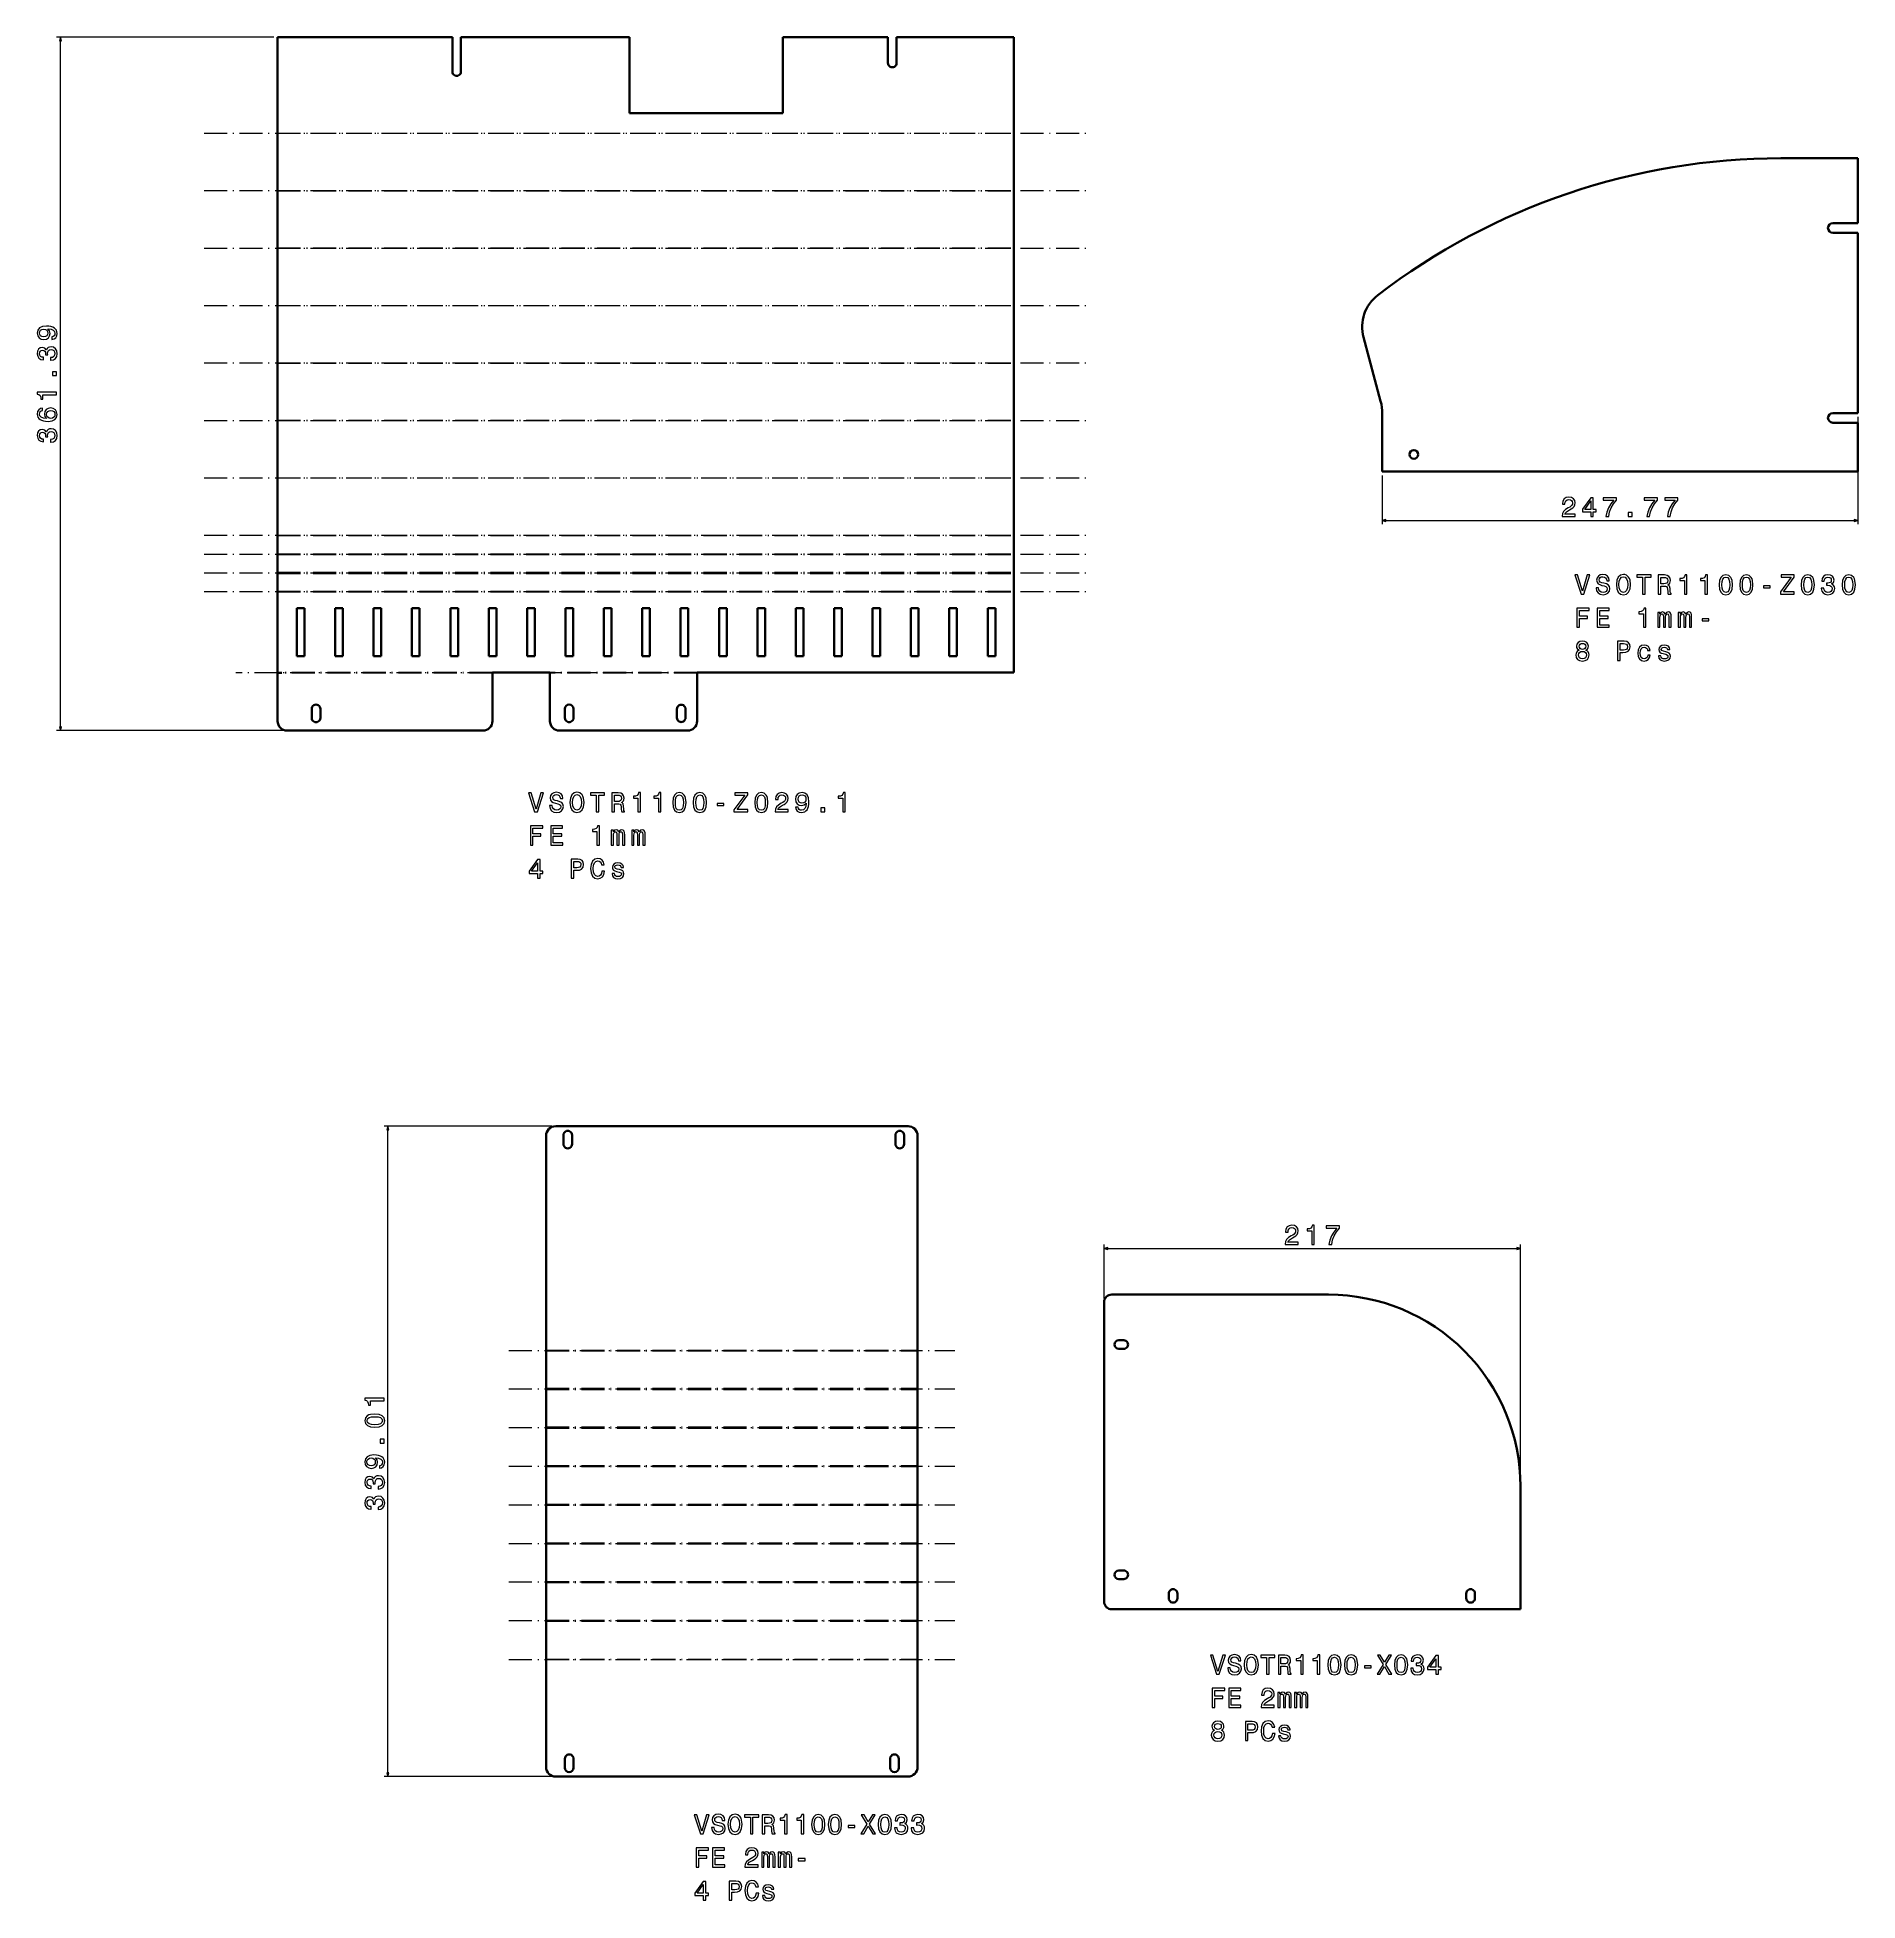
# Model space of a CAD drawing. Extents: x -306 to 643, y -162 to 809.
import ezdxf

# ---------------------------------------------------------------- set-up
doc = ezdxf.new("R2010")
doc.units = 0
doc.linetypes.add('DASHDOT', pattern=[18.5, 12, -3, 0.5, -3])

msp = doc.modelspace()

# ---------------------------------------------------------------- linework, layer by layer
at = {"color": 7, "lineweight": 13}
for p, q in [((-182.879913, 809.091187), (-296.061188, 809.091187)), ((-294.061188, 449.634674), (-294.061188, 807.159363)), ((642.506592, 611.204468), (642.506592, 555.307373)), ((394.738586, 580.70459), (394.738586, 555.307373)), ((396.670441, 557.307373), (640.574707, 557.307373)), ((-177.879913, 447.70282), (-296.061188, 447.70282)), ((-37.996086, 241.559952), (-125.38633, 241.559952)), ((-123.38633, -95.520157), (-123.38633, 239.628098)), ((249.774414, 151.749924), (249.774414, 179.869949)), ((251.706268, 177.869949), (464.84256, 177.869949)), ((466.774414, 55.749916), (466.774414, 179.869949)), ((-37.996086, -97.452011), (-125.38633, -97.452011))]:
    msp.add_line(p, q, dxfattribs=at)
at = {"color": 7, "lineweight": 35}
for p, q in [((-180.879913, 759.161011), (-180.879913, 809.091187)), ((-89.829926, 809.091187), (-180.879913, 809.091187)), ((2.420074, 809.091187), (-85.329926, 809.091187)), ((2.420074, 809.091187), (2.420074, 769.467773)), ((137.170059, 809.091187), (82.420059, 809.091187)), ((82.420059, 809.091187), (82.420059, 769.467773)), ((202.719101, 809.091187), (141.670059, 809.091187)), ((202.719101, 759.161011), (202.719101, 809.091187)), ((82.420059, 769.467773), (2.420074, 769.467773)), ((-180.879913, 729.225708), (-180.879913, 759.068481)), ((202.719101, 729.225708), (202.719101, 759.068481)), ((602.506592, 746.004578), (642.506592, 746.004578)), ((642.506592, 746.004578), (642.506592, 712.204468)), ((-180.879913, 699.284668), (-180.879913, 729.110046)), ((202.719101, 699.284668), (202.719101, 729.110046)), ((642.506592, 707.204468), (642.506592, 613.204468)), ((-180.879913, 669.343689), (-180.879913, 699.169067)), ((202.719101, 669.343689), (202.719101, 699.169067)), ((-180.879913, 639.420166), (-180.879913, 669.228027)), ((202.719101, 639.420166), (202.719101, 669.228027)), ((393.88681, 619.383728), (384.958984, 652.70459)), ((-180.879913, 609.456055), (-180.879913, 639.281372)), ((202.719101, 609.456055), (202.719101, 639.281372)), ((394.738586, 612.913574), (394.738586, 582.70459)), ((-180.879913, 579.503174), (-180.879913, 609.363525)), ((202.719101, 579.503174), (202.719101, 609.363525)), ((642.506592, 608.204468), (642.506592, 582.70459)), ((-180.879913, 549.585327), (-180.879913, 579.410645)), ((202.719101, 549.585327), (202.719101, 579.410645)), ((642.506592, 582.70459), (394.738586, 582.70459)), ((-180.879913, 520.101257), (-180.879913, 477.995453)), ((202.719101, 520.101257), (202.719101, 478.000122)), ((-170.879913, 511.54834), (-170.879913, 486.54834)), ((-166.879913, 486.54834), (-166.879913, 511.54834)), ((-150.879913, 511.54834), (-150.879913, 486.54834)), ((-146.879913, 486.54834), (-146.879913, 511.54834)), ((-130.879913, 511.54834), (-130.879913, 486.54834)), ((-126.879913, 486.54834), (-126.879913, 511.54834)), ((-110.879913, 511.54834), (-110.879913, 486.54834)), ((-106.879913, 486.54834), (-106.879913, 511.54834)), ((-90.879913, 511.54834), (-90.879913, 486.54834)), ((-86.879913, 486.54834), (-86.879913, 511.54834)), ((-70.879913, 511.54834), (-70.879913, 486.54834)), ((-66.879913, 486.54834), (-66.879913, 511.54834)), ((-50.879913, 511.54834), (-50.879913, 486.54834)), ((-46.879913, 486.54834), (-46.879913, 511.54834)), ((-30.879913, 511.54834), (-30.879913, 486.54834)), ((-26.879913, 486.54834), (-26.879913, 511.54834)), ((-10.879913, 511.54834), (-10.879913, 486.54834)), ((-6.879913, 486.54834), (-6.879913, 511.54834)), ((9.120087, 511.54834), (9.120087, 486.54834)), ((13.120087, 486.54834), (13.120087, 511.54834)), ((29.120087, 511.54834), (29.120087, 486.54834)), ((33.120087, 486.54834), (33.120087, 511.54834)), ((49.120087, 511.54834), (49.120087, 486.54834)), ((53.120087, 486.54834), (53.120087, 511.54834)), ((69.120087, 511.54834), (69.120087, 486.54834)), ((73.120087, 486.54834), (73.120087, 511.54834)), ((89.120102, 511.54834), (89.120102, 486.54834)), ((93.120102, 486.54834), (93.120102, 511.54834)), ((109.120102, 511.54834), (109.120102, 486.54834)), ((113.120102, 486.54834), (113.120102, 511.54834)), ((129.120102, 511.54834), (129.120102, 486.54834)), ((133.120102, 486.54834), (133.120102, 511.54834)), ((149.120102, 511.54834), (149.120102, 486.54834)), ((153.120102, 486.54834), (153.120102, 511.54834)), ((169.120102, 511.54834), (169.120102, 486.54834)), ((173.120102, 486.54834), (173.120102, 511.54834)), ((189.120102, 511.54834), (189.120102, 486.54834)), ((193.120102, 486.54834), (193.120102, 511.54834)), ((-180.879913, 452.70282), (-180.879913, 477.648529)), ((-38.959915, 478.000122), (-68.959923, 478.000122)), ((-68.959923, 452.70282), (-68.959923, 477.648529)), ((-38.959915, 452.70282), (-38.959915, 477.648529)), ((202.719101, 478.000122), (37.719086, 478.000122)), ((37.719086, 452.70282), (37.719086, 477.648529)), ((-73.959923, 447.70282), (-175.879913, 447.70282)), ((32.719086, 447.70282), (-33.959915, 447.70282)), ((-40.996086, 236.559952), (-40.996086, 124.734589)), ((147.603912, 241.559952), (-35.996086, 241.559952)), ((152.603912, 124.734589), (152.603912, 236.559952)), ((249.774414, 149.749924), (249.774414, -6.250082)), ((366.774414, 153.749924), (253.774414, 153.749924)), ((466.774414, 53.749916), (466.774414, -10.250082)), ((253.774414, -10.250082), (466.774414, -10.250082)), ((-40.996086, -92.452011), (-40.996086, -36.452007)), ((152.603912, -92.452011), (152.603912, -36.452007)), ((-35.996086, -97.452011), (147.603912, -97.452011))]:
    msp.add_line(p, q, dxfattribs=at)
at = {"color": 7, "lineweight": 35, "ltscale": 0.446841}
for p, q in [((-89.829926, 809.091187), (-89.829926, 791.217529)), ((-85.329926, 809.091187), (-85.329926, 791.217529))]:
    msp.add_line(p, q, dxfattribs=at)
at = {"color": 7, "lineweight": 35, "ltscale": 0.334341}
for p, q in [((137.170059, 809.091187), (137.170059, 795.717529)), ((141.670059, 809.091187), (141.670059, 795.717529))]:
    msp.add_line(p, q, dxfattribs=at)
at = {"color": 7, "linetype": 'DASHDOT', "lineweight": 13}
for p, q in [((-219.239807, 759.114746), (241.078995, 759.114746)), ((-180.879913, 759.161011), (202.719101, 759.161011)), ((-180.879913, 759.068481), (202.719101, 759.068481)), ((-219.239807, 729.167847), (241.078995, 729.167847)), ((-180.879913, 729.225708), (202.719101, 729.225708)), ((-180.879913, 729.110046), (202.719101, 729.110046)), ((-219.239807, 699.226868), (241.078995, 699.226868)), ((-180.879913, 699.284668), (202.719101, 699.284668)), ((-180.879913, 699.169067), (202.719101, 699.169067)), ((-219.239807, 669.285889), (241.078995, 669.285889)), ((-180.879913, 669.343689), (202.719101, 669.343689)), ((-180.879913, 669.228027), (202.719101, 669.228027)), ((-219.239807, 639.350769), (241.078995, 639.350769)), ((-180.879913, 639.420166), (202.719101, 639.420166)), ((-180.879913, 639.281372), (202.719101, 639.281372)), ((-219.239807, 609.40979), (241.078995, 609.40979)), ((-180.879913, 609.456055), (202.719101, 609.456055)), ((-180.879913, 609.363525), (202.719101, 609.363525)), ((-219.239807, 579.456909), (241.078995, 579.456909)), ((-180.879913, 579.503174), (202.719101, 579.503174)), ((-180.879913, 579.410645), (202.719101, 579.410645)), ((-219.239807, 549.51593), (241.078995, 549.51593)), ((-180.879913, 549.585327), (202.719101, 549.585327)), ((-180.879913, 549.446533), (202.719101, 549.446533)), ((-219.239807, 539.679199), (241.078995, 539.679199)), ((-180.879913, 539.922058), (202.719101, 539.922058)), ((-180.879913, 539.43634), (202.719101, 539.43634)), ((-219.239807, 529.995972), (241.078995, 529.995972)), ((-180.879913, 530.342896), (202.719101, 530.342896)), ((-180.879913, 529.648987), (202.719101, 529.648987)), ((-219.239807, 520.274719), (241.078995, 520.274719)), ((-180.879913, 520.448181), (202.719101, 520.448181)), ((-180.879913, 520.101257), (202.719101, 520.101257)), ((59.578995, 477.821991), (-202.739807, 477.821991)), ((-68.959923, 477.995453), (-180.879913, 477.995453)), ((-68.959923, 477.648529), (-180.879913, 477.648529)), ((37.719086, 477.995453), (-38.959915, 477.995453)), ((37.719086, 477.648529), (-38.959915, 477.648529)), ((-40.996086, 124.734589), (152.603912, 124.734589)), ((-40.996086, 124.503296), (152.603912, 124.503296)), ((-40.996086, 104.923706), (152.603912, 104.923706)), ((-40.996086, 104.368591), (152.603912, 104.368591)), ((-40.996086, 84.789001), (152.603912, 84.789001)), ((-40.996086, 84.233879), (152.603912, 84.233879)), ((-40.996086, 64.619034), (152.603912, 64.619034)), ((-40.996086, 64.110168), (152.603912, 64.110168)), ((-40.996086, 44.495331), (152.603912, 44.495331)), ((-40.996086, 43.986465), (152.603912, 43.986465)), ((-40.996086, 24.406883), (152.603912, 24.406883)), ((-40.996086, 23.851761), (152.603912, 23.851761)), ((-40.996086, 4.272179), (152.603912, 4.272179)), ((-40.996086, 3.717056), (152.603912, 3.717056)), ((-40.996086, -15.897789), (152.603912, -15.897789)), ((-40.996086, -16.406651), (152.603912, -16.406651)), ((-40.996086, -36.266968), (152.603912, -36.266968)), ((-40.996086, -36.452007), (152.603912, -36.452007))]:
    msp.add_line(p, q, dxfattribs=at)
at = {"color": 7, "lineweight": 35, "ltscale": 0.002313}
for p, q in [((-180.879913, 759.161011), (-180.879913, 759.068481)), ((202.719101, 759.161011), (202.719101, 759.068481)), ((-180.879913, 609.456055), (-180.879913, 609.363525)), ((202.719101, 609.456055), (202.719101, 609.363525)), ((-180.879913, 579.503174), (-180.879913, 579.410645)), ((202.719101, 579.503174), (202.719101, 579.410645))]:
    msp.add_line(p, q, dxfattribs=at)
at = {"color": 7, "lineweight": 35, "ltscale": 0.002892}
for p, q in [((-180.879913, 729.225708), (-180.879913, 729.110046)), ((202.719101, 729.225708), (202.719101, 729.110046)), ((-180.879913, 669.343689), (-180.879913, 669.228027)), ((202.719101, 669.343689), (202.719101, 669.228027))]:
    msp.add_line(p, q, dxfattribs=at)
at = {"color": 7, "lineweight": 35, "ltscale": 0.325008}
for p, q in [((629.506287, 712.204468), (642.506592, 712.204468)), ((629.506287, 707.204468), (642.506592, 707.204468)), ((629.506287, 613.204468), (642.506592, 613.204468)), ((629.506287, 608.204468), (642.506592, 608.204468))]:
    msp.add_line(p, q, dxfattribs=at)
at = {"color": 7, "lineweight": 35, "ltscale": 0.00289}
for p, q in [((-180.879913, 699.284668), (-180.879913, 699.169067)), ((202.719101, 699.284668), (202.719101, 699.169067))]:
    msp.add_line(p, q, dxfattribs=at)
at = {"color": 7, "lineweight": 35, "ltscale": 0.00347}
for p, q in [((-180.879913, 639.420166), (-180.879913, 639.281372)), ((202.719101, 639.420166), (202.719101, 639.281372)), ((-180.879913, 549.585327), (-180.879913, 549.446533)), ((202.719101, 549.585327), (202.719101, 549.446533))]:
    msp.add_line(p, q, dxfattribs=at)
at = {"color": 7, "lineweight": 35, "ltscale": 0.238112}
for p, q in [((-180.879913, 539.922058), (-180.879913, 549.446533)), ((202.719101, 539.922058), (202.719101, 549.446533))]:
    msp.add_line(p, q, dxfattribs=at)
at = {"color": 7, "lineweight": 35, "ltscale": 0.012143}
for p, q in [((-180.879913, 539.922058), (-180.879913, 539.43634)), ((202.719101, 539.922058), (202.719101, 539.43634))]:
    msp.add_line(p, q, dxfattribs=at)
at = {"color": 7, "lineweight": 35, "ltscale": 0.227336}
for p, q in [((-180.879913, 530.342896), (-180.879913, 539.43634)), ((202.719101, 530.342896), (202.719101, 539.43634))]:
    msp.add_line(p, q, dxfattribs=at)
at = {"color": 7, "lineweight": 35, "ltscale": 0.017348}
for p, q in [((-180.879913, 530.342896), (-180.879913, 529.648987)), ((202.719101, 530.342896), (202.719101, 529.648987))]:
    msp.add_line(p, q, dxfattribs=at)
at = {"color": 7, "lineweight": 35, "ltscale": 0.23002}
for p, q in [((-180.879913, 520.448181), (-180.879913, 529.648987)), ((202.719101, 520.448181), (202.719101, 529.648987))]:
    msp.add_line(p, q, dxfattribs=at)
at = {"color": 7, "lineweight": 35, "ltscale": 0.008673}
for p, q in [((-180.879913, 520.448181), (-180.879913, 520.101257)), ((202.719101, 520.448181), (202.719101, 520.101257)), ((-180.879913, 477.648529), (-180.879913, 477.995453)), ((-68.959923, 477.995453), (-68.959923, 477.648529)), ((-38.959915, 477.995453), (-38.959915, 477.648529)), ((37.719086, 477.995453), (37.719086, 477.648529))]:
    msp.add_line(p, q, dxfattribs=at)
at = {"color": 7, "lineweight": 35, "ltscale": 0.1}
for p, q in [((-166.879913, 511.54834), (-170.879913, 511.54834)), ((-146.879913, 511.54834), (-150.879913, 511.54834)), ((-126.879913, 511.54834), (-130.879913, 511.54834)), ((-106.879913, 511.54834), (-110.879913, 511.54834)), ((-86.879913, 511.54834), (-90.879913, 511.54834)), ((-66.879913, 511.54834), (-70.879913, 511.54834)), ((-46.879913, 511.54834), (-50.879913, 511.54834)), ((-26.879913, 511.54834), (-30.879913, 511.54834)), ((-6.879913, 511.54834), (-10.879913, 511.54834)), ((13.120087, 511.54834), (9.120087, 511.54834)), ((33.120087, 511.54834), (29.120087, 511.54834)), ((53.120087, 511.54834), (49.120087, 511.54834)), ((73.120087, 511.54834), (69.120087, 511.54834)), ((93.120102, 511.54834), (89.120102, 511.54834)), ((113.120102, 511.54834), (109.120102, 511.54834)), ((133.120102, 511.54834), (129.120102, 511.54834)), ((153.120102, 511.54834), (149.120102, 511.54834)), ((173.120102, 511.54834), (169.120102, 511.54834)), ((193.120102, 511.54834), (189.120102, 511.54834)), ((-166.879913, 486.54834), (-170.879913, 486.54834)), ((-146.879913, 486.54834), (-150.879913, 486.54834)), ((-126.879913, 486.54834), (-130.879913, 486.54834)), ((-106.879913, 486.54834), (-110.879913, 486.54834)), ((-86.879913, 486.54834), (-90.879913, 486.54834)), ((-66.879913, 486.54834), (-70.879913, 486.54834)), ((-46.879913, 486.54834), (-50.879913, 486.54834)), ((-26.879913, 486.54834), (-30.879913, 486.54834)), ((-6.879913, 486.54834), (-10.879913, 486.54834)), ((13.120087, 486.54834), (9.120087, 486.54834)), ((33.120087, 486.54834), (29.120087, 486.54834)), ((53.120087, 486.54834), (49.120087, 486.54834)), ((73.120087, 486.54834), (69.120087, 486.54834)), ((93.120102, 486.54834), (89.120102, 486.54834)), ((113.120102, 486.54834), (109.120102, 486.54834)), ((133.120102, 486.54834), (129.120102, 486.54834)), ((153.120102, 486.54834), (149.120102, 486.54834)), ((173.120102, 486.54834), (169.120102, 486.54834)), ((193.120102, 486.54834), (189.120102, 486.54834))]:
    msp.add_line(p, q, dxfattribs=at)
at = {"color": 7, "lineweight": 35, "ltscale": 0.071706}
msp.add_line((-181.508911, 477.813538), (-178.640656, 477.813538), dxfattribs=at)
at = {"color": 7, "lineweight": 35, "ltscale": 0.000117}
for p, q in [((-68.959923, 478.000122), (-68.959923, 477.995453)), ((-38.959915, 478.000122), (-38.959915, 477.995453)), ((37.719086, 478.000122), (37.719086, 477.995453))]:
    msp.add_line(p, q, dxfattribs=at)
at = {"color": 7, "lineweight": 35, "ltscale": 0.1175}
for p, q in [((-163.129913, 454.352814), (-163.129913, 459.052826)), ((-158.629913, 459.052826), (-158.629913, 454.352814)), ((-31.209915, 454.352814), (-31.209915, 459.052826)), ((-26.709915, 459.052826), (-26.709915, 454.352814)), ((-31.946083, 232.209946), (-31.946083, 236.909958)), ((-27.446083, 232.209946), (-27.446083, 236.909958)), ((141.053925, 236.909958), (141.053925, 232.209946)), ((145.553925, 232.209946), (145.553925, 236.909958)), ((-31.196083, -92.833221), (-31.196083, -88.133224)), ((-26.696083, -92.833221), (-26.696083, -88.133224)), ((138.303925, -92.833221), (138.303925, -88.133224)), ((142.803925, -92.833221), (142.803925, -88.133224))]:
    msp.add_line(p, q, dxfattribs=at)
at = {"color": 7, "lineweight": 35, "ltscale": 0.1125}
for p, q in [((27.169418, 454.452637), (27.169418, 458.952637)), ((31.669418, 458.952637), (31.669418, 454.452637))]:
    msp.add_line(p, q, dxfattribs=at)
at = {"color": 7, "lineweight": 35, "ltscale": 0.0625}
for p, q in [((257.524414, 129.999924), (260.024414, 129.999924)), ((260.024414, 125.499916), (257.524414, 125.499916)), ((257.524414, 9.999918), (260.024414, 9.999918)), ((260.024414, 5.499918), (257.524414, 5.499918)), ((283.524414, -4.500082), (283.524414, -2.000082)), ((288.024414, -2.000082), (288.024414, -4.500082)), ((438.524414, -4.500082), (438.524414, -2.000082)), ((443.024414, -2.000082), (443.024414, -4.500082))]:
    msp.add_line(p, q, dxfattribs=at)
at = {"color": 1, "linetype": 'DASHDOT', "lineweight": 13}
for p, q in [((-60.356087, 124.618942), (171.963928, 124.618942)), ((-60.356087, 104.646149), (171.963928, 104.646149)), ((-60.356087, 84.511444), (171.963928, 84.511444)), ((-60.356087, 64.364609), (171.963928, 64.364609)), ((-60.356087, 44.240898), (171.963928, 44.240898)), ((-60.356087, 24.129322), (171.963928, 24.129322)), ((-60.356087, 3.994617), (171.963928, 3.994617)), ((-60.356087, -16.152218), (171.963928, -16.152218)), ((-60.356087, -36.359489), (171.963928, -36.359489))]:
    msp.add_line(p, q, dxfattribs=at)
at = {"color": 7, "lineweight": 35, "ltscale": 0.005782}
for p, q in [((-40.996086, 124.503296), (-40.996086, 124.734589)), ((152.603912, 124.503296), (152.603912, 124.734589))]:
    msp.add_line(p, q, dxfattribs=at)
at = {"color": 7, "lineweight": 35, "ltscale": 0.48949}
for p, q in [((-40.996086, 104.923706), (-40.996086, 124.503296)), ((152.603912, 104.923706), (152.603912, 124.503296)), ((-40.996086, 84.789001), (-40.996086, 104.368591)), ((152.603912, 84.789001), (152.603912, 104.368591)), ((-40.996086, 24.406883), (-40.996086, 43.986465)), ((152.603912, 24.406883), (152.603912, 43.986465)), ((-40.996086, 4.272179), (-40.996086, 23.851761)), ((152.603912, 4.272179), (152.603912, 23.851761))]:
    msp.add_line(p, q, dxfattribs=at)
at = {"color": 7, "lineweight": 35, "ltscale": 0.013878}
for p, q in [((-40.996086, 104.368591), (-40.996086, 104.923706)), ((152.603912, 104.368591), (152.603912, 104.923706)), ((-40.996086, 84.233879), (-40.996086, 84.789001)), ((152.603912, 84.233879), (152.603912, 84.789001)), ((-40.996086, 23.851761), (-40.996086, 24.406883)), ((152.603912, 23.851761), (152.603912, 24.406883)), ((-40.996086, 3.717056), (-40.996086, 4.272179)), ((152.603912, 3.717056), (152.603912, 4.272179))]:
    msp.add_line(p, q, dxfattribs=at)
at = {"color": 7, "lineweight": 35, "ltscale": 0.490371}
for p, q in [((-40.996086, 64.619034), (-40.996086, 84.233879)), ((152.603912, 64.619034), (152.603912, 84.233879)), ((-40.996086, 44.495331), (-40.996086, 64.110168)), ((152.603912, 44.495331), (152.603912, 64.110168)), ((-40.996086, -15.897789), (-40.996086, 3.717056)), ((152.603912, -15.897789), (152.603912, 3.717056))]:
    msp.add_line(p, q, dxfattribs=at)
at = {"color": 7, "lineweight": 35, "ltscale": 0.012722}
for p, q in [((-40.996086, 64.110168), (-40.996086, 64.619034)), ((152.603912, 64.110168), (152.603912, 64.619034)), ((-40.996086, 43.986465), (-40.996086, 44.495331)), ((152.603912, 43.986465), (152.603912, 44.495331)), ((-40.996086, -16.406651), (-40.996086, -15.897789)), ((152.603912, -16.406651), (152.603912, -15.897789))]:
    msp.add_line(p, q, dxfattribs=at)
at = {"color": 7, "lineweight": 35, "ltscale": 0.496508}
for p, q in [((-40.996086, -36.266968), (-40.996086, -16.406651)), ((152.603912, -36.266968), (152.603912, -16.406651))]:
    msp.add_line(p, q, dxfattribs=at)
at = {"color": 7, "lineweight": 35, "ltscale": 0.004626}
for p, q in [((-40.996086, -36.452007), (-40.996086, -36.266968)), ((152.603912, -36.452007), (152.603912, -36.266968))]:
    msp.add_line(p, q, dxfattribs=at)
at = {"color": 7, "lineweight": 13}
for points in [[(-293.543549, 807.159363), (-294.061188, 809.091187), (-294.578827, 807.159363)], [(-298.539581, 651.624634), (-297.401245, 651.84082), (-296.522278, 652.460388), (-295.974731, 653.440186), (-295.77301, 654.737061), (-295.873871, 655.587158), (-296.13324, 656.350891), (-296.579926, 656.999268), (-297.213928, 657.546875), (-298.006439, 657.979126), (-298.986267, 658.296143), (-300.110168, 658.483459), (-301.407013, 658.555481), (-303.438721, 658.310547), (-304.922852, 657.604492), (-305.816223, 656.480591), (-306.13324, 654.938782), (-305.873871, 653.526672), (-305.182251, 652.460388), (-304.115967, 651.768738), (-302.775879, 651.538208), (-301.392609, 651.768738), (-300.340729, 652.445984), (-299.677917, 653.454651), (-299.461761, 654.737061), (-299.735535, 656.091553), (-300.571289, 657.114563), (-298.971863, 656.884033), (-297.833527, 656.422913), (-297.156311, 655.716858), (-296.940155, 654.751465), (-297.041016, 654.002197), (-297.358032, 653.454651), (-297.862366, 653.094421), (-298.539581, 652.950317)], [(-302.790283, 652.935913), (-303.683655, 653.079956), (-304.389709, 653.483459), (-304.836426, 654.117432), (-304.994904, 654.938782), (-304.836426, 655.78894), (-304.389709, 656.437317), (-303.69809, 656.84082), (-302.804718, 656.999268), (-301.896912, 656.84082), (-301.219696, 656.437317), (-300.801819, 655.774536), (-300.657745, 654.895569), (-300.801819, 654.103027), (-301.219696, 653.483459), (-301.882507, 653.079956)], [(-299.202393, 640.777405), (-299.101532, 640.777405), (-297.718262, 641.007935), (-296.680786, 641.685181), (-296.017975, 642.751465), (-295.77301, 644.163574), (-296.017975, 645.662109), (-296.651978, 646.786011), (-297.660614, 647.506531), (-298.957458, 647.765869), (-299.807587, 647.650635), (-300.499237, 647.333618), (-301.032379, 646.81488), (-301.421417, 646.12323), (-302.199524, 647.059814), (-303.438721, 647.391235), (-304.562622, 647.17511), (-305.412781, 646.555481), (-305.945923, 645.546875), (-306.13324, 644.163574), (-305.90271, 642.86676), (-305.268677, 641.872498), (-304.26004, 641.224121), (-302.919983, 641.007935), (-302.819122, 641.007935), (-302.819122, 642.290405), (-303.741302, 642.40564), (-304.404144, 642.780273), (-304.807587, 643.385498), (-304.951691, 644.235596), (-304.836426, 644.984863), (-304.533813, 645.532471), (-304.043915, 645.863892), (-303.381073, 645.99353), (-302.675018, 645.863892), (-302.199524, 645.518066), (-301.911346, 644.912842), (-301.82489, 644.091553), (-301.839294, 643.529541), (-300.700958, 643.529541), (-300.729797, 644.235596), (-300.600098, 645.143433), (-300.254272, 645.820618), (-299.692322, 646.224121), (-298.957458, 646.368164), (-298.121704, 646.209656), (-297.502136, 645.791809), (-297.113068, 645.128967), (-296.983398, 644.25), (-297.127472, 643.342224), (-297.559753, 642.679443), (-298.251404, 642.261536), (-299.202393, 642.103027)], [(-296.061188, 632.739929), (-296.061188, 634.728394), (-298.20816, 634.728394), (-298.20816, 632.739929)], [(-296.061188, 622.800476), (-296.061188, 624.111694), (-306.13324, 624.111694), (-306.13324, 623.131897), (-305.254272, 622.872498), (-304.663513, 622.35376), (-304.317688, 621.561279), (-304.202393, 620.466187), (-303.179352, 620.466187), (-303.179352, 622.800476)], [(-303.366669, 615.843689), (-304.533813, 615.569946), (-305.398376, 614.935913), (-305.945923, 613.956055), (-306.13324, 612.68811), (-306.032379, 611.837952), (-305.758606, 611.103027), (-305.31192, 610.454651), (-304.677917, 609.907104), (-303.885406, 609.474854), (-302.919983, 609.157837), (-301.781647, 608.956055), (-300.499237, 608.898438), (-298.453125, 609.129028), (-296.968994, 609.835083), (-296.075623, 610.973389), (-295.77301, 612.529541), (-296.032379, 613.927246), (-296.709595, 614.99353), (-297.775879, 615.685181), (-299.130371, 615.930176), (-300.499237, 615.685181), (-301.551117, 615.022339), (-302.213928, 613.999329), (-302.444489, 612.731323), (-302.156311, 611.362427), (-301.334961, 610.339355), (-302.919983, 610.555542), (-304.058319, 611.016602), (-304.735535, 611.722656), (-304.966095, 612.702515), (-304.85083, 613.422974), (-304.548218, 613.97052), (-304.043915, 614.33075), (-303.366669, 614.518066)], [(-299.115967, 614.532471), (-298.20816, 614.373962), (-297.516541, 613.97052), (-297.05542, 613.322083), (-296.911346, 612.515137), (-297.05542, 611.665039), (-297.502136, 611.016602), (-298.193756, 610.598755), (-299.101532, 610.469055), (-299.994904, 610.613159), (-300.67215, 611.016602), (-301.104431, 611.679443), (-301.262939, 612.572815), (-301.104431, 613.350891), (-300.686554, 613.97052), (-300.009338, 614.373962)], [(-299.202393, 598.080017), (-299.101532, 598.080017), (-297.718262, 598.310547), (-296.680786, 598.987793), (-296.017975, 600.054077), (-295.77301, 601.466187), (-296.017975, 602.964722), (-296.651978, 604.088623), (-297.660614, 604.809143), (-298.957458, 605.068481), (-299.807587, 604.953247), (-300.499237, 604.63623), (-301.032379, 604.117493), (-301.421417, 603.425842), (-302.199524, 604.362427), (-303.438721, 604.693848), (-304.562622, 604.477722), (-305.412781, 603.858093), (-305.945923, 602.849487), (-306.13324, 601.466187), (-305.90271, 600.169373), (-305.268677, 599.17511), (-304.26004, 598.526733), (-302.919983, 598.310547), (-302.819122, 598.310547), (-302.819122, 599.593018), (-303.741302, 599.708252), (-304.404144, 600.082886), (-304.807587, 600.68811), (-304.951691, 601.538208), (-304.836426, 602.287476), (-304.533813, 602.835083), (-304.043915, 603.166504), (-303.381073, 603.296143), (-302.675018, 603.166504), (-302.199524, 602.820679), (-301.911346, 602.215454), (-301.82489, 601.394165), (-301.839294, 600.832153), (-300.700958, 600.832153), (-300.729797, 601.538208), (-300.600098, 602.446045), (-300.254272, 603.12323), (-299.692322, 603.526733), (-298.957458, 603.670776), (-298.121704, 603.512268), (-297.502136, 603.094421), (-297.113068, 602.43158), (-296.983398, 601.552612), (-297.127472, 600.644836), (-297.559753, 599.982056), (-298.251404, 599.564148), (-299.202393, 599.40564)], [(488.420868, 559.307373), (495.294067, 559.307373), (495.294067, 560.54657), (489.861786, 560.54657), (490.164368, 561.223816), (490.683105, 561.785767), (492.282532, 562.808838), (493.13269, 563.241089), (494.083679, 563.860718), (494.760925, 564.581177), (495.149963, 565.431274), (495.294067, 566.396729), (495.049103, 567.607117), (494.371857, 568.558105), (493.334412, 569.163269), (491.994354, 569.379456), (490.611053, 569.13446), (489.559204, 568.457214), (488.881958, 567.376526), (488.651398, 565.950012), (488.651398, 565.748291), (489.962646, 565.748291), (489.962646, 565.863586), (490.092346, 566.843384), (490.481384, 567.563843), (491.100983, 568.024963), (491.922302, 568.183472), (492.758026, 568.039368), (493.377625, 567.679138), (493.781097, 567.117188), (493.925171, 566.411133), (493.82431, 565.748291), (493.550537, 565.18634), (493.089447, 564.696411), (492.455444, 564.26416), (491.605286, 563.80304), (490.193176, 562.909668), (489.198975, 561.958679), (488.608185, 560.805969), (488.420868, 559.350586)], [(503.403564, 559.307373), (504.700409, 559.307373), (504.700409, 561.785767), (506.126923, 561.785767), (506.126923, 562.938477), (504.700409, 562.938477), (504.700409, 569.091248), (503.38916, 569.091248), (499.008759, 563.053772), (499.008759, 561.785767), (503.403564, 561.785767)], [(500.219116, 562.938477), (503.403564, 567.4198), (503.403564, 562.938477)], [(511.282532, 559.307373), (512.737854, 559.307373), (513.213379, 561.684875), (514.049133, 563.903931), (515.230652, 565.964417), (516.772461, 567.895264), (516.772461, 569.091248), (509.913666, 569.091248), (509.913666, 567.780029), (515.38916, 567.780029), (513.804138, 565.834778), (512.608154, 563.80304), (511.772461, 561.641663)], [(532.631226, 559.307373), (534.086548, 559.307373), (534.562073, 561.684875), (535.397827, 563.903931), (536.579346, 565.964417), (538.121155, 567.895264), (538.121155, 569.091248), (531.26239, 569.091248), (531.26239, 567.780029), (536.737854, 567.780029), (535.152832, 565.834778), (533.956909, 563.80304), (533.121155, 561.641663)], [(543.305603, 559.307373), (544.760925, 559.307373), (545.23645, 561.684875), (546.072144, 563.903931), (547.253723, 565.964417), (548.795532, 567.895264), (548.795532, 569.091248), (541.936707, 569.091248), (541.936707, 567.780029), (547.412231, 567.780029), (545.827209, 565.834778), (544.631226, 563.80304), (543.795532, 561.641663)], [(396.670441, 557.825012), (394.738586, 557.307373), (396.670441, 556.789734)], [(522.965515, 559.307373), (524.953979, 559.307373), (524.953979, 561.454346), (522.965515, 561.454346)], [(640.574707, 556.789734), (642.506592, 557.307373), (640.574707, 557.825012)], [(501.582977, 528.842896), (499.075775, 520.327026), (496.496521, 528.842896), (495.127625, 528.842896), (498.355316, 518.828491), (499.796234, 518.828491), (502.951843, 528.842896)], [(507.47345, 522.128174), (506.162231, 522.128174), (506.450409, 520.60083), (507.170868, 519.476929), (508.280365, 518.799683), (509.778931, 518.554688), (511.263092, 518.785278), (512.37262, 519.41925), (513.078613, 520.413513), (513.338013, 521.724731), (513.121887, 522.906311), (512.516663, 523.669983), (511.536865, 524.174316), (510.225616, 524.54895), (509.101685, 524.822754), (508.366821, 525.139709), (507.948975, 525.60083), (507.819275, 526.321289), (507.948975, 526.969727), (508.323608, 527.459595), (508.899963, 527.791016), (509.692474, 527.906311), (510.49939, 527.762207), (511.133392, 527.373169), (511.55127, 526.724731), (511.752991, 525.845764), (513.064209, 525.845764), (513.064209, 525.874573), (512.833679, 527.229065), (512.156433, 528.237732), (511.090179, 528.871704), (509.649261, 529.08783), (508.352417, 528.871704), (507.343781, 528.266541), (506.695374, 527.329956), (506.464813, 526.119568), (506.65213, 525.038879), (507.199677, 524.304016), (508.06424, 523.814087), (509.245789, 523.439453), (510.412933, 523.108032), (511.291901, 522.791016), (511.825043, 522.329956), (512.01239, 521.580627), (511.839447, 520.816956), (511.392761, 520.240601), (510.715546, 519.880371), (509.836578, 519.765076), (508.85675, 519.923584), (508.107452, 520.384705), (507.631958, 521.133972)], [(516.721313, 523.828491), (516.980652, 521.580627), (517.729919, 519.923584), (518.897095, 518.900513), (520.424438, 518.554688), (521.937439, 518.900513), (523.119019, 519.923584), (523.853882, 521.580627), (524.127625, 523.828491), (523.853882, 526.061951), (523.536865, 526.969727), (523.119019, 527.718994), (521.937439, 528.742065), (521.21698, 529.001404), (520.424438, 529.102295), (518.88269, 528.742065), (517.715515, 527.733398), (516.980652, 526.076355)], [(518.104553, 523.828491), (518.263062, 525.572021), (518.738586, 526.854431), (519.47345, 527.632507), (520.424438, 527.906311), (521.361084, 527.632507), (522.095947, 526.840027), (522.571411, 525.557617), (522.744324, 523.828491), (522.571411, 522.084961), (522.095947, 520.802551), (521.361084, 520.024475), (520.424438, 519.765076), (519.47345, 520.024475), (518.738586, 520.802551), (518.263062, 522.070557)], [(530.435974, 518.828491), (531.761658, 518.828491), (531.761658, 527.618103), (534.787598, 527.618103), (534.787598, 528.828491), (527.39563, 528.828491), (527.39563, 527.618103), (530.435974, 527.618103)], [(538.559937, 518.828491), (539.899963, 518.828491), (539.899963, 523.050415), (541.26886, 523.050415), (542.277466, 523.007141), (542.911499, 522.80542), (543.257324, 522.329956), (543.401428, 521.479797), (543.47345, 520.182983), (543.559937, 519.332825), (543.732849, 518.828491), (545.245789, 518.828491), (545.245789, 519.102295), (544.914368, 519.505737), (544.799133, 520.255005), (544.698242, 521.868835), (544.453308, 523.064819), (544.121887, 523.439453), (543.603149, 523.713196), (544.179504, 524.073425), (544.582947, 524.577759), (544.842346, 525.211792), (544.928772, 525.975464), (544.727051, 527.185852), (544.150696, 528.093628), (543.199707, 528.641174), (541.902832, 528.828491), (538.559937, 528.828491)], [(541.528198, 527.603699), (542.407166, 527.517273), (543.026794, 527.243469), (543.415833, 526.739136), (543.545532, 525.946655), (543.401428, 525.110901), (543.01239, 524.606567), (542.349548, 524.347229), (541.441772, 524.275146), (539.899963, 524.275146), (539.899963, 527.603699)], [(552.188171, 518.828491), (553.49939, 518.828491), (553.49939, 528.900513), (552.519592, 528.900513), (552.260193, 528.021545), (551.741455, 527.430786), (550.948975, 527.084961), (549.853882, 526.969727), (549.853882, 525.946655), (552.188171, 525.946655)], [(562.862488, 518.828491), (564.173767, 518.828491), (564.173767, 528.900513), (563.193909, 528.900513), (562.93457, 528.021545), (562.415833, 527.430786), (561.623291, 527.084961), (560.528198, 526.969727), (560.528198, 525.946655), (562.862488, 525.946655)], [(570.323608, 523.713196), (570.539734, 521.450989), (571.21698, 519.837158), (572.297668, 518.8573), (573.796204, 518.540283), (575.280396, 518.8573), (576.361084, 519.837158), (577.023926, 521.450989), (577.254456, 523.713196), (577.023926, 525.96106), (576.750122, 526.854431), (576.361084, 527.589294), (575.280396, 528.569153), (573.796204, 528.900513), (572.297668, 528.569153), (571.21698, 527.57489), (570.539734, 525.96106)], [(571.706909, 523.713196), (571.822144, 525.456726), (572.182373, 526.710327), (572.830811, 527.44519), (573.796204, 527.70459), (574.747253, 527.44519), (575.39563, 526.710327), (575.755859, 525.456726), (575.871155, 523.713196), (575.755859, 521.955322), (575.39563, 520.70166), (574.747253, 519.966797), (573.796204, 519.721863), (572.830811, 519.966797), (572.182373, 520.70166), (571.822144, 521.955322)], [(580.997986, 523.713196), (581.214111, 521.450989), (581.891357, 519.837158), (582.972046, 518.8573), (584.470581, 518.540283), (585.954712, 518.8573), (587.0354, 519.837158), (587.698242, 521.450989), (587.928772, 523.713196), (587.698242, 525.96106), (587.4245, 526.854431), (587.0354, 527.589294), (585.954712, 528.569153), (584.470581, 528.900513), (582.972046, 528.569153), (581.891357, 527.57489), (581.214111, 525.96106)], [(582.381226, 523.713196), (582.496521, 525.456726), (582.85675, 526.710327), (583.505188, 527.44519), (584.470581, 527.70459), (585.42157, 527.44519), (586.070007, 526.710327), (586.430237, 525.456726), (586.545532, 523.713196), (586.430237, 521.955322), (586.070007, 520.70166), (585.42157, 519.966797), (584.470581, 519.721863), (583.505188, 519.966797), (582.85675, 520.70166), (582.496521, 521.955322)], [(602.231384, 518.828491), (609.407166, 518.828491), (609.407166, 520.038879), (603.816406, 520.038879), (609.407166, 527.690186), (609.407166, 528.828491), (602.620422, 528.828491), (602.620422, 527.618103), (607.90863, 527.618103), (602.231384, 519.981201)], [(613.020996, 523.713196), (613.237183, 521.450989), (613.914429, 519.837158), (614.995117, 518.8573), (616.493652, 518.540283), (617.977783, 518.8573), (619.058472, 519.837158), (619.721313, 521.450989), (619.951843, 523.713196), (619.721313, 525.96106), (619.44751, 526.854431), (619.058472, 527.589294), (617.977783, 528.569153), (616.493652, 528.900513), (614.995117, 528.569153), (613.914429, 527.57489), (613.237183, 525.96106)], [(614.404297, 523.713196), (614.519592, 525.456726), (614.879822, 526.710327), (615.528198, 527.44519), (616.493652, 527.70459), (617.444641, 527.44519), (618.093079, 526.710327), (618.453308, 525.456726), (618.568604, 523.713196), (618.453308, 521.955322), (618.093079, 520.70166), (617.444641, 519.966797), (616.493652, 519.721863), (615.528198, 519.966797), (614.879822, 520.70166), (614.519592, 521.955322)], [(623.536865, 521.969727), (623.536865, 521.868835), (623.767456, 520.485535), (624.444641, 519.448059), (625.510925, 518.785278), (626.923035, 518.540283), (628.421631, 518.785278), (629.545532, 519.41925), (630.265991, 520.427917), (630.52533, 521.724731), (630.410095, 522.57489), (630.093079, 523.266541), (629.574341, 523.799683), (628.88269, 524.188721), (629.819336, 524.966797), (630.150696, 526.205994), (629.93457, 527.329956), (629.314941, 528.180054), (628.306335, 528.713196), (626.923035, 528.900513), (625.626221, 528.669983), (624.631958, 528.036011), (623.983582, 527.027344), (623.767456, 525.687256), (623.767456, 525.586426), (625.049866, 525.586426), (625.1651, 526.508606), (625.539795, 527.171448), (626.144958, 527.57489), (626.995117, 527.718994), (627.744385, 527.603699), (628.291931, 527.301086), (628.623352, 526.811218), (628.753052, 526.148376), (628.623352, 525.442322), (628.277527, 524.966797), (627.672302, 524.67865), (626.851013, 524.592163), (626.289063, 524.606567), (626.289063, 523.468262), (626.995117, 523.49707), (627.902893, 523.367371), (628.580078, 523.021545), (628.983582, 522.459595), (629.127686, 521.724731), (628.969116, 520.889038), (628.55127, 520.269409), (627.888428, 519.880371), (627.009521, 519.750671), (626.101685, 519.894775), (625.438904, 520.327026), (625.020996, 521.018677), (624.862549, 521.969727)], [(634.369751, 523.713196), (634.585876, 521.450989), (635.263062, 519.837158), (636.343811, 518.8573), (637.842346, 518.540283), (639.326477, 518.8573), (640.407227, 519.837158), (641.070007, 521.450989), (641.300537, 523.713196), (641.070007, 525.96106), (640.796265, 526.854431), (640.407227, 527.589294), (639.326477, 528.569153), (637.842346, 528.900513), (636.343811, 528.569153), (635.263062, 527.57489), (634.585876, 525.96106)], [(635.752991, 523.713196), (635.868286, 525.456726), (636.228516, 526.710327), (636.876953, 527.44519), (637.842346, 527.70459), (638.793335, 527.44519), (639.441772, 526.710327), (639.802002, 525.456726), (639.917297, 523.713196), (639.802002, 521.955322), (639.441772, 520.70166), (638.793335, 519.966797), (637.842346, 519.721863), (636.876953, 519.966797), (636.228516, 520.70166), (635.868286, 521.955322)], [(593.401428, 522.128174), (596.888428, 522.128174), (596.888428, 523.266541), (593.401428, 523.266541)], [(496.121857, 501.551819), (497.461914, 501.551819), (497.461914, 506.148346), (501.669434, 506.148346), (501.669434, 507.34433), (497.461914, 507.34433), (497.461914, 510.341431), (502.634827, 510.341431), (502.634827, 511.551819), (496.121857, 511.551819)], [(506.724182, 501.551819), (513.064209, 501.551819), (513.064209, 502.762207), (508.049835, 502.762207), (508.049835, 506.148346), (512.516663, 506.148346), (512.516663, 507.34433), (508.049835, 507.34433), (508.049835, 510.341431), (512.948975, 510.341431), (512.948975, 511.551819), (506.724182, 511.551819)], [(530.839478, 501.551819), (532.150696, 501.551819), (532.150696, 511.623871), (531.170837, 511.623871), (530.911499, 510.744904), (530.392761, 510.154114), (529.600281, 509.808289), (528.505127, 509.693024), (528.505127, 508.669983), (530.839478, 508.669983)], [(538.286133, 501.551819), (539.453308, 501.551819), (539.453308, 506.724731), (539.52533, 507.502838), (539.741455, 508.064789), (540.072876, 508.39621), (540.505127, 508.525879), (540.850952, 508.410614), (541.081543, 508.122437), (541.196777, 507.632507), (541.240051, 506.9841), (541.240051, 501.551819), (542.335144, 501.551819), (542.335144, 506.724731), (542.407166, 507.488403), (542.623291, 508.050385), (542.969116, 508.39621), (543.401428, 508.525879), (543.747253, 508.410614), (543.977783, 508.122437), (544.121887, 506.9841), (544.121887, 501.551819), (545.289001, 501.551819), (545.289001, 506.897644), (545.21698, 508.007141), (544.98645, 508.8573), (544.52533, 509.376038), (543.776062, 509.563354), (542.897095, 509.275146), (542.219849, 508.439423), (541.686707, 509.260742), (540.793335, 509.563354), (539.972046, 509.275146), (539.410034, 508.468231), (539.410034, 509.289581), (538.286133, 509.289581)], [(548.96051, 501.551819), (550.127625, 501.551819), (550.127625, 506.724731), (550.199707, 507.502838), (550.415833, 508.064789), (550.747253, 508.39621), (551.179504, 508.525879), (551.52533, 508.410614), (551.755859, 508.122437), (551.871155, 507.632507), (551.914368, 506.9841), (551.914368, 501.551819), (553.00946, 501.551819), (553.00946, 506.724731), (553.081543, 507.488403), (553.297668, 508.050385), (553.643494, 508.39621), (554.075745, 508.525879), (554.42157, 508.410614), (554.6521, 508.122437), (554.796204, 506.9841), (554.796204, 501.551819), (555.963379, 501.551819), (555.963379, 506.897644), (555.891296, 508.007141), (555.660767, 508.8573), (555.199707, 509.376038), (554.450378, 509.563354), (553.571411, 509.275146), (552.894226, 508.439423), (552.361084, 509.260742), (551.467712, 509.563354), (550.646362, 509.275146), (550.084412, 508.468231), (550.084412, 509.289581), (548.96051, 509.289581)], [(561.378357, 504.851532), (564.865356, 504.851532), (564.865356, 505.989868), (561.378357, 505.989868)], [(497.289032, 489.664215), (496.554138, 489.260773), (496.049835, 488.698822), (495.732819, 487.992767), (495.631958, 487.142609), (495.862518, 485.860199), (496.52533, 484.865967), (497.606018, 484.231964), (499.075775, 483.987), (500.531097, 484.231964), (501.611786, 484.865967), (502.274597, 485.860199), (502.519562, 487.142609), (502.404297, 487.992767), (502.101685, 488.698822), (501.582977, 489.260773), (500.862518, 489.664215), (501.438873, 490.01004), (501.842346, 490.485565), (502.08728, 491.06192), (502.173737, 491.767975), (501.943207, 492.791016), (501.338013, 493.612366), (500.358185, 494.145508), (499.075775, 494.347229), (497.778931, 494.145508), (496.799103, 493.612366), (496.179504, 492.791016), (495.963379, 491.767975), (496.035431, 491.06192), (496.280365, 490.485565)], [(497.015259, 487.171417), (497.144928, 487.93512), (497.562805, 488.511475), (498.211212, 488.886139), (499.075775, 489.015808), (499.925903, 488.886139), (500.57431, 488.511475), (500.992188, 487.93512), (501.136292, 487.171417), (500.992188, 486.350098), (500.57431, 485.730499), (499.925903, 485.327057), (499.075775, 485.197357), (498.211212, 485.327057), (497.562805, 485.730499), (497.144928, 486.350098)], [(497.332245, 491.65271), (497.44751, 492.286713), (497.793335, 492.776611), (498.340881, 493.079224), (499.075775, 493.194489), (499.796234, 493.079224), (500.343781, 492.776611), (500.689606, 492.286713), (500.819275, 491.65271), (500.689606, 491.004272), (500.343781, 490.499969), (499.796234, 490.168549), (499.075775, 490.067688), (498.340881, 490.182953), (497.793335, 490.499969), (497.44751, 491.004272)], [(517.384094, 484.275177), (518.709778, 484.275177), (518.709778, 488.49707), (520.179504, 488.49707), (521.663635, 488.569122), (522.845215, 489.073456), (523.608887, 490.053284), (523.868286, 491.393341), (523.666565, 492.632538), (523.090149, 493.540314), (522.13916, 494.08786), (520.842346, 494.275177), (517.384094, 494.275177)], [(520.482117, 493.050385), (521.34668, 492.963928), (521.980652, 492.690155), (522.355286, 492.185852), (522.484985, 491.393341), (522.340881, 490.557587), (521.951843, 490.053284), (521.289001, 489.793915), (520.381226, 489.721863), (518.709778, 489.721863), (518.709778, 493.050385)], [(533.044067, 489.44809), (534.297668, 489.44809), (534.03833, 490.60083), (533.418701, 491.508606), (532.453308, 492.070557), (531.199707, 492.286713), (529.816406, 491.998535), (528.764526, 491.191589), (528.101685, 489.880371), (527.871155, 488.122437), (528.08728, 486.378937), (528.735718, 485.082092), (529.758789, 484.275177), (531.156433, 484.001404), (532.39563, 484.217529), (533.361084, 484.822723), (534.023865, 485.773743), (534.312073, 487.041748), (533.101685, 487.041748), (532.885559, 486.234833), (532.482117, 485.629639), (531.905762, 485.255005), (531.199707, 485.13974), (530.32074, 485.327057), (529.686707, 485.903412), (529.297668, 486.840027), (529.167969, 488.16568), (529.297668, 489.462494), (529.701111, 490.399109), (530.349548, 490.975464), (531.199707, 491.177185), (531.948975, 491.047516), (532.510925, 490.716095), (532.885559, 490.168549)], [(542.580078, 488.785278), (541.355286, 489.073456), (540.44751, 489.404846), (540.144897, 490.082092), (540.231384, 490.557587), (540.533997, 490.903412), (541.023865, 491.119568), (541.729919, 491.206024), (542.407166, 491.119568), (542.940308, 490.860199), (543.286133, 490.47113), (543.430237, 489.952423), (544.669434, 489.952423), (544.669434, 489.981232), (544.453308, 490.917816), (543.862488, 491.65271), (542.940308, 492.1138), (541.729919, 492.286713), (540.505127, 492.1138), (539.611816, 491.638275), (539.049805, 490.932251), (538.876892, 490.038879), (539.006592, 489.174316), (539.410034, 488.569122), (540.072876, 488.136841), (541.03833, 487.834259), (542.450378, 487.488434), (543.314941, 487.128204), (543.545532, 486.840027), (543.631958, 486.407745), (543.502258, 485.874603), (543.156433, 485.47113), (542.594482, 485.211761), (541.845215, 485.125336), (541.052734, 485.211761), (540.476318, 485.514374), (540.08728, 486.004272), (539.928772, 486.681519), (538.703979, 486.681519), (538.905762, 485.528778), (539.496521, 484.693054), (540.433105, 484.188721), (541.729919, 484.001404), (543.084412, 484.188721), (544.078613, 484.693054), (544.683838, 485.499969), (544.899963, 486.551819), (544.741455, 487.459625), (544.2948, 488.079224), (543.559937, 488.482666)], [(-294.578827, 449.634674), (-294.061188, 447.70282), (-293.543549, 449.634674)], [(-43.735531, 415.341156), (-46.242733, 406.825317), (-48.821983, 415.341156), (-50.190861, 415.341156), (-46.963196, 405.326752), (-45.522274, 405.326752), (-42.366653, 415.341156)], [(-37.845039, 408.626465), (-39.156281, 408.626465), (-38.868095, 407.099091), (-38.147633, 405.975159), (-37.038124, 405.297943), (-35.539566, 405.052979), (-34.055412, 405.283539), (-32.945904, 405.917542), (-32.239853, 406.911774), (-31.980486, 408.222992), (-32.196625, 409.404572), (-32.801811, 410.168243), (-33.781639, 410.672577), (-35.09288, 411.047211), (-36.216797, 411.320984), (-36.951668, 411.638), (-37.369537, 412.099091), (-37.499218, 412.81955), (-37.369537, 413.467957), (-36.994896, 413.957886), (-36.418526, 414.289276), (-35.626019, 414.404572), (-34.819103, 414.260468), (-34.185097, 413.871429), (-33.767231, 413.222992), (-33.565498, 412.344055), (-32.254261, 412.344055), (-32.254261, 412.372864), (-32.48481, 413.727325), (-33.162041, 414.735962), (-34.228325, 415.369965), (-35.669247, 415.586121), (-36.96608, 415.369965), (-37.974724, 414.764801), (-38.623138, 413.828186), (-38.853683, 412.617828), (-38.666367, 411.53714), (-38.118816, 410.802246), (-37.254261, 410.312347), (-36.072704, 409.937714), (-34.90556, 409.606293), (-34.026596, 409.289276), (-33.493454, 408.828186), (-33.306137, 408.078918), (-33.479046, 407.315216), (-33.925732, 406.738861), (-34.602966, 406.378632), (-35.481926, 406.263336), (-36.461754, 406.421844), (-37.211033, 406.882935), (-37.686539, 407.632233)], [(-28.5972, 410.326752), (-28.337835, 408.078918), (-27.588556, 406.421844), (-26.42141, 405.398804), (-24.894032, 405.052979), (-23.381063, 405.398804), (-22.199507, 406.421844), (-21.464636, 408.078918), (-21.190861, 410.326752), (-21.464636, 412.560181), (-21.781639, 413.467957), (-22.199507, 414.217255), (-23.381063, 415.240295), (-24.101524, 415.499664), (-24.894032, 415.600525), (-26.435818, 415.240295), (-27.602964, 414.231659), (-28.337835, 412.574585)], [(-27.213917, 410.326752), (-27.055414, 412.070282), (-26.57991, 413.352692), (-25.845039, 414.130798), (-24.894032, 414.404572), (-23.957432, 414.130798), (-23.222561, 413.338287), (-22.747057, 412.055847), (-22.574146, 410.326752), (-22.747057, 408.583221), (-23.222561, 407.300812), (-23.957432, 406.522705), (-24.894032, 406.263336), (-25.845039, 406.522705), (-26.57991, 407.300812), (-27.055414, 408.568817)], [(-14.882504, 405.326752), (-13.556854, 405.326752), (-13.556854, 414.116364), (-10.530918, 414.116364), (-10.530918, 415.326752), (-17.922848, 415.326752), (-17.922848, 414.116364), (-14.882504, 414.116364)], [(-6.758583, 405.326752), (-5.418526, 405.326752), (-5.418526, 409.548645), (-4.049652, 409.548645), (-3.041004, 409.505432), (-2.406998, 409.303711), (-2.061176, 408.828186), (-1.917088, 407.978058), (-1.845039, 406.681213), (-1.758583, 405.831085), (-1.585674, 405.326752), (-0.072704, 405.326752), (-0.072704, 405.600525), (-0.404118, 406.003998), (-0.51939, 406.753265), (-0.620255, 408.367096), (-0.865211, 409.563049), (-1.196625, 409.937714), (-1.715355, 410.211487), (-1.138988, 410.571716), (-0.735531, 411.076019), (-0.476162, 411.710022), (-0.389709, 412.473724), (-0.591438, 413.684113), (-1.167805, 414.591888), (-2.118816, 415.139435), (-3.415646, 415.326752), (-6.758583, 415.326752)], [(-3.790283, 414.101959), (-2.911324, 414.015503), (-2.291725, 413.74173), (-1.902676, 413.237427), (-1.772995, 412.444916), (-1.917088, 411.609161), (-2.306133, 411.104858), (-2.96896, 410.84549), (-3.87674, 410.773438), (-5.418526, 410.773438), (-5.418526, 414.101959)], [(6.869656, 405.326752), (8.180897, 405.326752), (8.180897, 415.398804), (7.201069, 415.398804), (6.941704, 414.519836), (6.42297, 413.929047), (5.630463, 413.583221), (4.535362, 413.467957), (4.535362, 412.444916), (6.869656, 412.444916)], [(17.544014, 405.326752), (18.855247, 405.326752), (18.855247, 415.398804), (17.875427, 415.398804), (17.616058, 414.519836), (17.097328, 413.929047), (16.304817, 413.583221), (15.209717, 413.467957), (15.209717, 412.444916), (17.544014, 412.444916)], [(25.005112, 410.211487), (25.221245, 407.949219), (25.898483, 406.335388), (26.979172, 405.35556), (28.47773, 405.038574), (29.961884, 405.35556), (31.042572, 406.335388), (31.705399, 407.949219), (31.935944, 410.211487), (31.705399, 412.45932), (31.431625, 413.352692), (31.042572, 414.087555), (29.961884, 415.067383), (28.47773, 415.398804), (26.979172, 415.067383), (25.898483, 414.073151), (25.221245, 412.45932)], [(26.388397, 410.211487), (26.50367, 411.954987), (26.863899, 413.208588), (27.512314, 413.943481), (28.47773, 414.20282), (29.428741, 413.943481), (30.077156, 413.208588), (30.437386, 411.954987), (30.552658, 410.211487), (30.437386, 408.453552), (30.077156, 407.199951), (29.428741, 406.465088), (28.47773, 406.220123), (27.512314, 406.465088), (26.863899, 407.199951), (26.50367, 408.453552)], [(35.679466, 410.211487), (35.895599, 407.949219), (36.572838, 406.335388), (37.653526, 405.35556), (39.152084, 405.038574), (40.636238, 405.35556), (41.716927, 406.335388), (42.379753, 407.949219), (42.610298, 410.211487), (42.379753, 412.45932), (42.10598, 413.352692), (41.716927, 414.087555), (40.636238, 415.067383), (39.152084, 415.398804), (37.653526, 415.067383), (36.572838, 414.073151), (35.895599, 412.45932)], [(37.062752, 410.211487), (37.178024, 411.954987), (37.538254, 413.208588), (38.186668, 413.943481), (39.152084, 414.20282), (40.103096, 413.943481), (40.751511, 413.208588), (41.11174, 411.954987), (41.227013, 410.211487), (41.11174, 408.453552), (40.751511, 407.199951), (40.103096, 406.465088), (39.152084, 406.220123), (38.186668, 406.465088), (37.538254, 407.199951), (37.178024, 408.453552)], [(48.082924, 408.626465), (51.569954, 408.626465), (51.569954, 409.764801), (48.082924, 409.764801)], [(56.912903, 405.326752), (64.088692, 405.326752), (64.088692, 406.53714), (58.497917, 406.53714), (64.088692, 414.188416), (64.088692, 415.326752), (57.301949, 415.326752), (57.301949, 414.116364), (62.590134, 414.116364), (56.912903, 406.479492)], [(67.70253, 410.211487), (67.918663, 407.949219), (68.595901, 406.335388), (69.67659, 405.35556), (71.175148, 405.038574), (72.659302, 405.35556), (73.73999, 406.335388), (74.402817, 407.949219), (74.633362, 410.211487), (74.402817, 412.45932), (74.129044, 413.352692), (73.73999, 414.087555), (72.659302, 415.067383), (71.175148, 415.398804), (69.67659, 415.067383), (68.595901, 414.073151), (67.918663, 412.45932)], [(69.085815, 410.211487), (69.201088, 411.954987), (69.561317, 413.208588), (70.209732, 413.943481), (71.175148, 414.20282), (72.12616, 413.943481), (72.774574, 413.208588), (73.134804, 411.954987), (73.250076, 410.211487), (73.134804, 408.453552), (72.774574, 407.199951), (72.12616, 406.465088), (71.175148, 406.220123), (70.209732, 406.465088), (69.561317, 407.199951), (69.201088, 408.453552)], [(78.333649, 405.326752), (85.206848, 405.326752), (85.206848, 406.565948), (79.774582, 406.565948), (80.077164, 407.243164), (80.595901, 407.805145), (82.195328, 408.828186), (83.045471, 409.260468), (83.996475, 409.880066), (84.673706, 410.600525), (85.062759, 411.450684), (85.206848, 412.416077), (84.961899, 413.626465), (84.284668, 414.577484), (83.247192, 415.182648), (81.907135, 415.398804), (80.523849, 415.153839), (79.471985, 414.476593), (78.794754, 413.395905), (78.564209, 411.969391), (78.564209, 411.76767), (79.875443, 411.76767), (79.875443, 411.882935), (80.005127, 412.862762), (80.39418, 413.583221), (81.013763, 414.044342), (81.835098, 414.20282), (82.670837, 414.058746), (83.290421, 413.698517), (83.693878, 413.136536), (83.837982, 412.430511), (83.737106, 411.76767), (83.463333, 411.205719), (83.002243, 410.71579), (82.36824, 410.283539), (81.518097, 409.822418), (80.105988, 408.929047), (79.111755, 407.978058), (78.520981, 406.825317), (78.333649, 405.369965)], [(89.065643, 407.805145), (89.281784, 406.666809), (89.901367, 405.787842), (90.881195, 405.240295), (92.178024, 405.038574), (93.028168, 405.139435), (93.79187, 405.398804), (94.440277, 405.84549), (94.987823, 406.479492), (95.420105, 407.272003), (95.737106, 408.251831), (95.924423, 409.375732), (95.996475, 410.672577), (95.751511, 412.704285), (95.045471, 414.188416), (93.921539, 415.081787), (92.379761, 415.398804), (90.967651, 415.139435), (89.901367, 414.447784), (89.209732, 413.3815), (88.979187, 412.041443), (89.209732, 410.658173), (89.886963, 409.606293), (90.895615, 408.943481), (92.178024, 408.727325), (93.532501, 409.001099), (94.555557, 409.836853), (94.324997, 408.237427), (93.863907, 407.099091), (93.157852, 406.421844), (92.192444, 406.205719), (91.443161, 406.30658), (90.895615, 406.623596), (90.535385, 407.127899), (90.391281, 407.805145)], [(90.376877, 412.055847), (90.520966, 412.949219), (90.924423, 413.655273), (91.558441, 414.101959), (92.379761, 414.260468), (93.229904, 414.101959), (93.878311, 413.655273), (94.281784, 412.963654), (94.440277, 412.070282), (94.281784, 411.162476), (93.878311, 410.48526), (93.2155, 410.067383), (92.336533, 409.923279), (91.544022, 410.067383), (90.924423, 410.48526), (90.520966, 411.148071)], [(113.613174, 405.326752), (114.924423, 405.326752), (114.924423, 415.398804), (113.944595, 415.398804), (113.685226, 414.519836), (113.166489, 413.929047), (112.373993, 413.583221), (111.278885, 413.467957), (111.278885, 412.444916), (113.613174, 412.444916)], [(102.203964, 405.326752), (104.192429, 405.326752), (104.192429, 407.473724), (102.203964, 407.473724)], [(-49.196625, 388.05011), (-47.856567, 388.05011), (-47.856567, 392.646637), (-43.649075, 392.646637), (-43.649075, 393.842621), (-47.856567, 393.842621), (-47.856567, 396.839722), (-42.683655, 396.839722), (-42.683655, 398.05011), (-49.196625, 398.05011)], [(-38.594318, 388.05011), (-32.254261, 388.05011), (-32.254261, 389.260498), (-37.268669, 389.260498), (-37.268669, 392.646637), (-32.801811, 392.646637), (-32.801811, 393.842621), (-37.268669, 393.842621), (-37.268669, 396.839722), (-32.369537, 396.839722), (-32.369537, 398.05011), (-38.594318, 398.05011)], [(-14.479046, 388.05011), (-13.167805, 388.05011), (-13.167805, 398.122162), (-14.147633, 398.122162), (-14.406998, 397.243195), (-14.925732, 396.652405), (-15.718239, 396.30658), (-16.813339, 396.191315), (-16.813339, 395.168274), (-14.479046, 395.168274)], [(-7.03236, 388.05011), (-5.865211, 388.05011), (-5.865211, 393.223022), (-5.793167, 394.001129), (-5.577026, 394.56308), (-5.245617, 394.894501), (-4.813339, 395.02417), (-4.467518, 394.908905), (-4.236969, 394.620728), (-4.121696, 394.130798), (-4.078468, 393.482391), (-4.078468, 388.05011), (-2.983368, 388.05011), (-2.983368, 393.223022), (-2.911324, 393.986694), (-2.695183, 394.548676), (-2.349361, 394.894501), (-1.917088, 395.02417), (-1.571266, 394.908905), (-1.340717, 394.620728), (-1.196625, 393.482391), (-1.196625, 388.05011), (-0.029476, 388.05011), (-0.029476, 393.395935), (-0.101524, 394.505432), (-0.332073, 395.355591), (-0.793167, 395.874329), (-1.542446, 396.061646), (-2.42141, 395.773438), (-3.09864, 394.937714), (-3.631783, 395.759033), (-4.525154, 396.061646), (-5.346481, 395.773438), (-5.90844, 394.966522), (-5.90844, 395.787872), (-7.03236, 395.787872)], [(3.641991, 388.05011), (4.809139, 388.05011), (4.809139, 393.223022), (4.881184, 394.001129), (5.097324, 394.56308), (5.428734, 394.894501), (5.861012, 395.02417), (6.206833, 394.908905), (6.437382, 394.620728), (6.552654, 394.130798), (6.595882, 393.482391), (6.595882, 388.05011), (7.690983, 388.05011), (7.690983, 393.223022), (7.763027, 393.986694), (7.979168, 394.548676), (8.324989, 394.894501), (8.757263, 395.02417), (9.103085, 394.908905), (9.333633, 394.620728), (9.477726, 393.482391), (9.477726, 388.05011), (10.644875, 388.05011), (10.644875, 393.395935), (10.572826, 394.505432), (10.342278, 395.355591), (9.881184, 395.874329), (9.131905, 396.061646), (8.252941, 395.773438), (7.57571, 394.937714), (7.042568, 395.759033), (6.149197, 396.061646), (5.327869, 395.773438), (4.765911, 394.966522), (4.765911, 395.787872), (3.641991, 395.787872)], [(-45.450226, 370.773438), (-44.153397, 370.773438), (-44.153397, 373.251831), (-42.726883, 373.251831), (-42.726883, 374.404572), (-44.153397, 374.404572), (-44.153397, 380.557312), (-45.464638, 380.557312), (-49.845039, 374.519836), (-49.845039, 373.251831), (-45.450226, 373.251831)], [(-48.634666, 374.404572), (-45.450226, 378.885834), (-45.450226, 374.404572)], [(-27.934378, 370.773438), (-26.608728, 370.773438), (-26.608728, 374.995331), (-25.138988, 374.995331), (-23.654839, 375.067383), (-22.473282, 375.571716), (-21.709593, 376.551544), (-21.450228, 377.891602), (-21.651957, 379.130798), (-22.228325, 380.038574), (-23.179335, 380.586121), (-24.476164, 380.773438), (-27.934378, 380.773438)], [(-24.836393, 379.548645), (-23.971842, 379.462189), (-23.337835, 379.188416), (-22.963196, 378.684113), (-22.833513, 377.891602), (-22.977604, 377.055847), (-23.366653, 376.551544), (-24.029478, 376.292175), (-24.93726, 376.220123), (-26.608728, 376.220123), (-26.608728, 379.548645)], [(-11.885384, 374.491028), (-12.173569, 373.28064), (-12.649075, 372.416077), (-13.311897, 371.882935), (-14.089996, 371.710022), (-15.026596, 371.969391), (-15.761467, 372.747498), (-16.251377, 374.015503), (-16.409882, 375.773438), (-16.251377, 377.516968), (-15.775875, 378.799377), (-15.041004, 379.577484), (-14.089996, 379.851257), (-13.398354, 379.707153), (-12.807575, 379.303711), (-12.346481, 378.655273), (-12.029476, 377.761902), (-10.660603, 377.761902), (-11.092876, 379.130798), (-11.842155, 380.168243), (-12.865211, 380.81665), (-14.089996, 381.047211), (-15.617374, 380.686981), (-16.784519, 379.678345), (-17.533798, 378.021271), (-17.793167, 375.773438), (-17.533798, 373.525604), (-16.784519, 371.86853), (-15.617374, 370.84549), (-14.089996, 370.499664), (-12.749939, 370.773438), (-11.669247, 371.53714), (-10.905556, 372.790741), (-10.502098, 374.491028)], [(-2.738411, 375.283539), (-3.963196, 375.571716), (-4.870975, 375.903107), (-5.173569, 376.580353), (-5.087116, 377.055847), (-4.784519, 377.401672), (-4.294609, 377.617828), (-3.588554, 377.704285), (-2.911324, 377.617828), (-2.378181, 377.358459), (-2.03236, 376.969391), (-1.888268, 376.450684), (-0.649075, 376.450684), (-0.649075, 376.479492), (-0.865211, 377.416077), (-1.45599, 378.15097), (-2.378181, 378.612061), (-3.588554, 378.784973), (-4.813339, 378.612061), (-5.706711, 378.136536), (-6.268669, 377.430511), (-6.441582, 376.53714), (-6.311897, 375.672577), (-5.90844, 375.067383), (-5.245617, 374.635101), (-4.280197, 374.33252), (-2.868095, 373.986694), (-2.00354, 373.626465), (-1.772995, 373.338287), (-1.686539, 372.906006), (-1.816219, 372.372864), (-2.162041, 371.969391), (-2.724003, 371.710022), (-3.473282, 371.623596), (-4.265789, 371.710022), (-4.842159, 372.012634), (-5.231205, 372.502533), (-5.389709, 373.179779), (-6.614491, 373.179779), (-6.412762, 372.027039), (-5.821983, 371.191315), (-4.885384, 370.686981), (-3.588554, 370.499664), (-2.234089, 370.686981), (-1.239853, 371.191315), (-0.634666, 371.99823), (-0.418526, 373.05011), (-0.577026, 373.957886), (-1.023712, 374.577484), (-1.758583, 374.980927)], [(-122.868706, 239.628098), (-123.38633, 241.559952), (-123.903969, 239.628098)], [(344.084229, 179.869949), (350.957397, 179.869949), (350.957397, 181.109146), (345.525146, 181.109146), (345.827728, 181.786377), (346.346466, 182.348343), (347.945892, 183.371384), (348.796021, 183.803665), (349.74704, 184.423264), (350.424255, 185.143723), (350.813324, 185.993866), (350.957397, 186.95929), (350.712463, 188.169662), (350.035217, 189.120667), (348.997742, 189.725861), (347.657715, 189.942001), (346.274414, 189.697037), (345.222534, 189.019806), (344.545288, 187.939117), (344.314758, 186.512604), (344.314758, 186.310867), (345.626007, 186.310867), (345.626007, 186.426147), (345.755676, 187.405975), (346.144714, 188.126434), (346.764343, 188.587524), (347.585663, 188.746033), (348.421387, 188.601944), (349.040985, 188.241714), (349.444458, 187.679749), (349.588531, 186.973694), (349.487671, 186.310867), (349.213898, 185.748917), (348.752808, 185.259003), (348.118805, 184.826721), (347.268646, 184.365631), (345.856537, 183.47226), (344.862305, 182.52124), (344.271545, 181.368515), (344.084229, 179.913177)], [(358.015045, 179.869949), (359.326294, 179.869949), (359.326294, 189.942001), (358.346466, 189.942001), (358.087097, 189.063034), (357.568359, 188.47226), (356.775848, 188.126434), (355.680756, 188.011154), (355.680756, 186.988098), (358.015045, 186.988098)], [(366.945892, 179.869949), (368.401215, 179.869949), (368.876709, 182.247467), (369.712463, 184.466492), (370.894012, 186.527008), (372.435791, 188.45784), (372.435791, 189.653809), (365.577026, 189.653809), (365.577026, 188.342575), (371.052521, 188.342575), (369.467499, 186.397324), (368.271545, 184.365631), (367.435791, 182.204239)], [(251.706268, 178.387589), (249.774414, 177.869949), (251.706268, 177.35231)], [(464.84256, 177.35231), (466.774414, 177.869949), (464.84256, 178.387589)], [(-125.38633, 98.480484), (-125.38633, 99.791718), (-135.458374, 99.791718), (-135.458374, 98.811905), (-134.579407, 98.552536), (-133.988647, 98.033798), (-133.642822, 97.241287), (-133.527527, 96.146194), (-132.504486, 96.146194), (-132.504486, 98.480484)], [(-130.271057, 84.592873), (-128.00882, 84.809013), (-126.394981, 85.486252), (-125.415154, 86.56694), (-125.098152, 88.065498), (-125.415154, 89.549652), (-126.394981, 90.630341), (-128.00882, 91.293167), (-130.271057, 91.523712), (-132.51889, 91.293167), (-133.412262, 91.019394), (-134.147125, 90.630341), (-135.126953, 89.549652), (-135.458374, 88.065498), (-135.126953, 86.56694), (-134.132721, 85.486252), (-132.51889, 84.809013)], [(-130.271057, 85.976158), (-132.014557, 86.091431), (-133.268188, 86.45166), (-134.003052, 87.100082), (-134.262421, 88.065498), (-134.003052, 89.01651), (-133.268188, 89.664917), (-132.014557, 90.025146), (-130.271057, 90.140427), (-128.513123, 90.025146), (-127.259529, 89.664917), (-126.524651, 89.01651), (-126.279701, 88.065498), (-126.524651, 87.100082), (-127.259529, 86.45166), (-128.513123, 86.091431)], [(-125.38633, 76.396912), (-125.38633, 78.385384), (-127.533302, 78.385384), (-127.533302, 76.396912)], [(-127.864723, 63.258583), (-126.726387, 63.47472), (-125.84742, 64.094315), (-125.299873, 65.074142), (-125.098152, 66.370972), (-125.199013, 67.221115), (-125.458382, 67.984802), (-125.905067, 68.633224), (-126.53907, 69.180771), (-127.331581, 69.613052), (-128.311401, 69.930054), (-129.435333, 70.117371), (-130.732147, 70.189423), (-132.763855, 69.944458), (-134.247986, 69.238411), (-135.141388, 68.114487), (-135.458374, 66.572708), (-135.199005, 65.160599), (-134.507355, 64.094315), (-133.441071, 63.402676), (-132.101013, 63.172127), (-130.717743, 63.402676), (-129.665863, 64.07991), (-129.003052, 65.088554), (-128.786896, 66.370972), (-129.060669, 67.725441), (-129.896423, 68.748497), (-128.296997, 68.517944), (-127.158669, 68.056854), (-126.481438, 67.3508), (-126.265297, 66.385384), (-126.366158, 65.636108), (-126.683159, 65.088554), (-127.187477, 64.728317), (-127.864723, 64.584229)], [(-132.115448, 64.569824), (-133.00882, 64.713913), (-133.714874, 65.117371), (-134.16156, 65.751373), (-134.320038, 66.572708), (-134.16156, 67.422852), (-133.714874, 68.071259), (-133.023224, 68.474716), (-132.129852, 68.633224), (-131.222076, 68.474716), (-130.54483, 68.071259), (-130.126953, 67.40844), (-129.98288, 66.52948), (-130.126953, 65.736969), (-130.54483, 65.117371), (-131.207642, 64.713913)], [(-128.527527, 52.411324), (-128.426666, 52.411324), (-127.043388, 52.641869), (-126.005928, 53.319099), (-125.343102, 54.385384), (-125.098152, 55.797485), (-125.343102, 57.296047), (-125.977104, 58.419968), (-126.985756, 59.140427), (-128.282593, 59.399792), (-129.132721, 59.284519), (-129.824371, 58.967518), (-130.357513, 58.448784), (-130.746552, 57.757141), (-131.524658, 58.693741), (-132.763855, 59.025154), (-133.887756, 58.809013), (-134.737915, 58.189419), (-135.271057, 57.180771), (-135.458374, 55.797485), (-135.227814, 54.500656), (-134.593811, 53.506424), (-133.585175, 52.858009), (-132.245117, 52.641869), (-132.144257, 52.641869), (-132.144257, 53.92429), (-133.066437, 54.039562), (-133.729279, 54.4142), (-134.132721, 55.01939), (-134.276825, 55.869534), (-134.16156, 56.618813), (-133.858948, 57.166367), (-133.369049, 57.497776), (-132.706207, 57.627457), (-132.000153, 57.497776), (-131.524658, 57.151955), (-131.236481, 56.546768), (-131.150024, 55.725441), (-131.164429, 55.163483), (-130.026093, 55.163483), (-130.054932, 55.869534), (-129.925232, 56.777313), (-129.579407, 57.454548), (-129.017456, 57.858009), (-128.282593, 58.002098), (-127.446846, 57.843597), (-126.827248, 57.425728), (-126.43821, 56.762905), (-126.308525, 55.883942), (-126.452614, 54.976162), (-126.884895, 54.313339), (-127.57653, 53.89547), (-128.527527, 53.736969)], [(-128.527527, 41.736969), (-128.426666, 41.736969), (-127.043388, 41.967514), (-126.005928, 42.644749), (-125.343102, 43.711029), (-125.098152, 45.123135), (-125.343102, 46.621696), (-125.977104, 47.745613), (-126.985756, 48.466072), (-128.282593, 48.725441), (-129.132721, 48.610168), (-129.824371, 48.293163), (-130.357513, 47.774429), (-130.746552, 47.082787), (-131.524658, 48.019386), (-132.763855, 48.3508), (-133.887756, 48.134663), (-134.737915, 47.515068), (-135.271057, 46.50642), (-135.458374, 45.123135), (-135.227814, 43.826305), (-134.593811, 42.832069), (-133.585175, 42.183655), (-132.245117, 41.967514), (-132.144257, 41.967514), (-132.144257, 43.249939), (-133.066437, 43.365211), (-133.729279, 43.739849), (-134.132721, 44.345039), (-134.276825, 45.195183), (-134.16156, 45.944458), (-133.858948, 46.492012), (-133.369049, 46.823425), (-132.706207, 46.953106), (-132.000153, 46.823425), (-131.524658, 46.4776), (-131.236481, 45.872414), (-131.150024, 45.051086), (-131.164429, 44.489128), (-130.026093, 44.489128), (-130.054932, 45.195183), (-129.925232, 46.102962), (-129.579407, 46.780197), (-129.017456, 47.183655), (-128.282593, 47.327744), (-127.446846, 47.169243), (-126.827248, 46.751377), (-126.43821, 46.088554), (-126.308525, 45.209591), (-126.452614, 44.301811), (-126.884895, 43.638985), (-127.57653, 43.221115), (-128.527527, 43.062614)], [(311.618805, -34.111752), (309.111603, -42.627602), (306.532349, -34.111752), (305.163452, -34.111752), (308.391144, -44.12616), (309.832062, -44.12616), (312.987671, -34.111752)], [(315.509277, -40.826447), (314.198059, -40.826447), (314.486237, -42.353825), (315.206696, -43.477745), (316.316193, -44.15498), (317.814758, -44.399937), (319.29892, -44.169388), (320.408417, -43.535381), (321.114471, -42.541145), (321.37384, -41.229904), (321.157715, -40.048351), (320.552521, -39.28466), (319.572693, -38.780338), (318.261444, -38.405701), (317.137512, -38.131924), (316.402649, -37.814919), (315.984802, -37.353825), (315.855103, -36.633366), (315.984802, -35.984947), (316.359436, -35.495037), (316.935791, -35.163624), (317.728302, -35.048351), (318.535217, -35.192444), (319.16922, -35.58149), (319.587097, -36.229904), (319.788818, -37.108868), (321.100067, -37.108868), (321.100067, -37.080051), (320.869507, -35.725582), (320.192291, -34.716938), (319.126007, -34.082932), (317.685089, -33.866795), (316.388245, -34.082932), (315.379608, -34.688118), (314.731201, -35.624718), (314.500641, -36.835094), (314.687958, -37.915787), (315.235504, -38.650654), (316.100067, -39.140568), (317.281616, -39.515209), (318.448761, -39.846622), (319.327728, -40.163624), (319.86087, -40.624718), (320.048187, -41.373997), (319.875275, -42.137688), (319.428589, -42.714054), (318.751373, -43.074287), (317.872406, -43.18956), (316.892578, -43.031059), (316.14328, -42.569965), (315.667786, -41.820683)], [(322.757111, -39.12616), (323.016479, -41.373997), (323.765778, -43.031059), (324.932922, -44.054115), (326.460297, -44.399937), (327.973267, -44.054115), (329.154816, -43.031059), (329.889679, -41.373997), (330.163452, -39.12616), (329.889679, -36.892731), (329.572693, -35.984947), (329.154816, -35.235672), (327.973267, -34.212616), (327.252808, -33.953247), (326.460297, -33.852386), (324.918518, -34.212616), (323.751373, -35.22126), (323.016479, -36.878323)], [(324.140411, -39.12616), (324.29892, -37.382645), (324.774414, -36.100224), (325.509277, -35.322124), (326.460297, -35.048351), (327.396881, -35.322124), (328.131775, -36.114632), (328.607269, -37.397053), (328.780182, -39.12616), (328.607269, -40.869675), (328.131775, -42.152096), (327.396881, -42.930195), (326.460297, -43.18956), (325.509277, -42.930195), (324.774414, -42.152096), (324.29892, -40.884087)], [(334.471832, -44.12616), (335.797485, -44.12616), (335.797485, -35.336533), (338.823395, -35.336533), (338.823395, -34.12616), (331.431488, -34.12616), (331.431488, -35.336533), (334.471832, -35.336533)], [(340.595734, -44.12616), (341.935791, -44.12616), (341.935791, -39.904259), (343.304688, -39.904259), (344.313324, -39.947487), (344.947327, -40.149216), (345.293152, -40.624718), (345.437225, -41.474861), (345.509277, -42.771694), (345.595734, -43.621838), (345.768646, -44.12616), (347.281616, -44.12616), (347.281616, -43.852383), (346.950195, -43.448925), (346.83493, -42.699646), (346.73407, -41.085815), (346.489105, -39.889847), (346.157715, -39.515209), (345.638977, -39.241432), (346.215332, -38.881203), (346.618805, -38.376881), (346.878174, -37.742874), (346.9646, -36.979187), (346.762878, -35.76881), (346.186523, -34.861031), (345.235504, -34.31348), (343.93869, -34.12616), (340.595734, -34.12616)], [(343.564026, -35.350945), (344.442993, -35.437401), (345.062592, -35.711174), (345.45166, -36.215496), (345.581329, -37.008003), (345.437225, -37.843739), (345.048187, -38.348061), (344.385376, -38.60743), (343.4776, -38.679474), (341.935791, -38.679474), (341.935791, -35.350945)], [(352.223969, -44.12616), (353.535217, -44.12616), (353.535217, -34.054115), (352.555389, -34.054115), (352.296021, -34.933075), (351.777283, -35.523853), (350.984802, -35.869675), (349.889679, -35.984947), (349.889679, -37.008003), (352.223969, -37.008003)], [(360.898315, -44.12616), (362.209564, -44.12616), (362.209564, -34.054115), (361.229736, -34.054115), (360.970367, -34.933075), (360.45166, -35.523853), (359.659149, -35.869675), (358.564026, -35.984947), (358.564026, -37.008003), (360.898315, -37.008003)], [(366.359436, -39.241432), (366.575562, -41.503681), (367.252808, -43.117516), (368.333496, -44.09734), (369.832031, -44.414345), (371.316193, -44.09734), (372.396881, -43.117516), (373.059723, -41.503681), (373.290253, -39.241432), (373.059723, -36.993595), (372.78595, -36.100224), (372.396881, -35.365353), (371.316193, -34.385525), (369.832031, -34.054115), (368.333496, -34.385525), (367.252808, -35.379761), (366.575562, -36.993595)], [(367.742706, -39.241432), (367.857971, -37.497917), (368.218201, -36.244316), (368.866638, -35.509445), (369.832031, -35.25008), (370.783051, -35.509445), (371.431458, -36.244316), (371.791687, -37.497917), (371.906982, -39.241432), (371.791687, -40.999359), (371.431458, -42.25296), (370.783051, -42.987831), (369.832031, -43.232788), (368.866638, -42.987831), (368.218201, -42.25296), (367.857971, -40.999359)], [(375.033783, -39.241432), (375.249908, -41.503681), (375.927155, -43.117516), (377.007843, -44.09734), (378.506409, -44.414345), (379.99054, -44.09734), (381.071228, -43.117516), (381.73407, -41.503681), (381.9646, -39.241432), (381.73407, -36.993595), (381.460297, -36.100224), (381.071228, -35.365353), (379.99054, -34.385525), (378.506409, -34.054115), (377.007843, -34.385525), (375.927155, -35.379761), (375.249908, -36.993595)], [(376.417053, -39.241432), (376.532349, -37.497917), (376.892578, -36.244316), (377.540985, -35.509445), (378.506409, -35.25008), (379.457397, -35.509445), (380.105835, -36.244316), (380.466064, -37.497917), (380.581329, -39.241432), (380.466064, -40.999359), (380.105835, -42.25296), (379.457397, -42.987831), (378.506409, -43.232788), (377.540985, -42.987831), (376.892578, -42.25296), (376.532349, -40.999359)], [(392.036682, -44.12616), (393.549622, -44.12616), (395.840698, -40.077168), (398.174988, -44.12616), (399.702393, -44.12616), (396.575562, -38.982067), (399.543884, -34.111752), (398.088531, -34.111752), (395.883942, -37.814919), (393.722534, -34.111752), (392.209595, -34.111752), (395.163452, -38.996475)], [(401.056854, -39.241432), (401.27298, -41.503681), (401.950226, -43.117516), (403.030914, -44.09734), (404.52948, -44.414345), (406.013611, -44.09734), (407.094299, -43.117516), (407.757141, -41.503681), (407.987671, -39.241432), (407.757141, -36.993595), (407.483368, -36.100224), (407.094299, -35.365353), (406.013611, -34.385525), (404.52948, -34.054115), (403.030914, -34.385525), (401.950226, -35.379761), (401.27298, -36.993595)], [(402.440125, -39.241432), (402.55542, -37.497917), (402.915649, -36.244316), (403.564056, -35.509445), (404.52948, -35.25008), (405.480469, -35.509445), (406.128906, -36.244316), (406.489136, -37.497917), (406.604401, -39.241432), (406.489136, -40.999359), (406.128906, -42.25296), (405.480469, -42.987831), (404.52948, -43.232788), (403.564056, -42.987831), (402.915649, -42.25296), (402.55542, -40.999359)], [(409.572693, -40.984951), (409.572693, -41.085815), (409.803253, -42.469101), (410.480469, -43.506561), (411.546753, -44.169388), (412.958862, -44.414345), (414.457428, -44.169388), (415.58136, -43.535381), (416.301819, -42.526737), (416.561157, -41.229904), (416.445892, -40.379761), (416.128906, -39.688118), (415.610168, -39.15498), (414.918518, -38.76593), (415.855103, -37.987831), (416.186523, -36.748638), (415.970398, -35.624718), (415.3508, -34.774574), (414.342163, -34.241432), (412.958862, -34.054115), (411.662048, -34.28466), (410.667786, -34.918667), (410.019379, -35.927315), (409.803253, -37.267372), (409.803253, -37.368233), (411.085663, -37.368233), (411.200928, -36.446045), (411.575562, -35.783218), (412.180756, -35.379761), (413.030914, -35.235672), (413.780182, -35.350945), (414.327759, -35.653538), (414.659149, -36.143452), (414.788818, -36.806274), (414.659149, -37.512325), (414.313324, -37.987831), (413.70813, -38.276016), (412.88681, -38.362473), (412.32486, -38.348061), (412.32486, -39.486389), (413.030914, -39.457573), (413.93869, -39.587254), (414.615936, -39.933075), (415.019379, -40.495037), (415.163483, -41.229904), (415.004974, -42.065639), (414.587097, -42.685238), (413.924286, -43.074287), (413.045319, -43.203968), (412.137543, -43.059875), (411.474731, -42.627602), (411.056854, -41.935959), (410.898346, -40.984951)], [(422.670685, -44.12616), (423.967529, -44.12616), (423.967529, -41.647774), (425.394043, -41.647774), (425.394043, -40.495037), (423.967529, -40.495037), (423.967529, -34.3423), (422.656281, -34.3423), (418.275879, -40.379761), (418.275879, -41.647774), (422.670685, -41.647774)], [(419.486237, -40.495037), (422.670685, -36.013767), (422.670685, -40.495037)], [(385.437256, -40.826447), (388.924255, -40.826447), (388.924255, -39.688118), (385.437256, -39.688118)], [(306.157684, -61.402817), (307.497742, -61.402817), (307.497742, -56.806274), (311.705261, -56.806274), (311.705261, -55.61031), (307.497742, -55.61031), (307.497742, -52.61319), (312.670654, -52.61319), (312.670654, -51.402817), (306.157684, -51.402817)], [(314.76001, -61.402817), (321.100067, -61.402817), (321.100067, -60.192444), (316.085663, -60.192444), (316.085663, -56.806274), (320.552521, -56.806274), (320.552521, -55.61031), (316.085663, -55.61031), (316.085663, -52.61319), (320.984802, -52.61319), (320.984802, -51.402817), (314.76001, -51.402817)], [(331.618805, -61.402817), (338.492004, -61.402817), (338.492004, -60.163624), (333.059723, -60.163624), (333.362305, -59.486389), (333.881042, -58.924431), (335.480469, -57.901375), (336.330627, -57.469101), (337.281616, -56.849503), (337.958862, -56.129044), (338.3479, -55.278896), (338.492004, -54.31348), (338.24704, -53.103104), (337.569794, -52.152096), (336.532349, -51.546909), (335.192291, -51.330772), (333.80899, -51.575729), (332.757111, -52.25296), (332.079895, -53.333652), (331.849335, -54.760166), (331.849335, -54.961895), (333.160583, -54.961895), (333.160583, -54.846622), (333.290253, -53.866795), (333.679321, -53.146332), (334.29892, -52.685238), (335.120239, -52.526737), (335.955963, -52.67083), (336.575562, -53.031059), (336.979034, -53.593018), (337.123108, -54.299072), (337.022247, -54.961895), (336.748474, -55.523853), (336.287384, -56.013767), (335.653381, -56.446045), (334.803223, -56.907139), (333.391144, -57.80051), (332.396881, -58.751518), (331.806122, -59.904259), (331.618805, -61.359589)], [(340.32196, -61.402817), (341.489105, -61.402817), (341.489105, -56.229904), (341.561157, -55.451809), (341.777283, -54.889847), (342.108704, -54.558437), (342.540985, -54.428753), (342.88681, -54.544029), (343.117371, -54.832211), (343.232635, -55.322124), (343.275848, -55.970539), (343.275848, -61.402817), (344.370972, -61.402817), (344.370972, -56.229904), (344.442993, -55.466217), (344.659149, -54.904259), (345.004974, -54.558437), (345.437225, -54.428753), (345.783051, -54.544029), (346.013611, -54.832211), (346.157715, -55.970539), (346.157715, -61.402817), (347.32486, -61.402817), (347.32486, -56.056995), (347.252808, -54.947487), (347.022247, -54.097343), (346.561157, -53.578609), (345.81189, -53.391289), (344.932922, -53.679474), (344.255676, -54.515209), (343.722534, -53.693882), (342.829163, -53.391289), (342.007843, -53.679474), (341.445892, -54.486389), (341.445892, -53.665066), (340.32196, -53.665066)], [(348.996307, -61.402817), (350.163452, -61.402817), (350.163452, -56.229904), (350.235504, -55.451809), (350.45166, -54.889847), (350.783051, -54.558437), (351.215332, -54.428753), (351.561157, -54.544029), (351.791718, -54.832211), (351.906982, -55.322124), (351.950195, -55.970539), (351.950195, -61.402817), (353.045319, -61.402817), (353.045319, -56.229904), (353.11734, -55.466217), (353.333496, -54.904259), (353.679321, -54.558437), (354.111572, -54.428753), (354.457397, -54.544029), (354.687958, -54.832211), (354.832062, -55.970539), (354.832062, -61.402817), (355.999207, -61.402817), (355.999207, -56.056995), (355.927155, -54.947487), (355.696594, -54.097343), (355.235504, -53.578609), (354.486237, -53.391289), (353.607269, -53.679474), (352.930023, -54.515209), (352.396881, -53.693882), (351.50351, -53.391289), (350.68219, -53.679474), (350.120239, -54.486389), (350.120239, -53.665066), (348.996307, -53.665066)], [(307.32486, -73.290428), (306.589966, -73.693886), (306.085663, -74.255844), (305.768646, -74.961891), (305.667786, -75.812042), (305.898346, -77.09446), (306.561157, -78.088699), (307.641846, -78.722702), (309.111603, -78.967659), (310.566925, -78.722702), (311.647614, -78.088699), (312.310425, -77.09446), (312.555389, -75.812042), (312.440125, -74.961891), (312.137512, -74.255844), (311.618805, -73.693886), (310.898346, -73.290428), (311.474701, -72.944603), (311.878174, -72.469101), (312.123108, -71.892731), (312.209564, -71.186676), (311.979034, -70.16362), (311.37384, -69.3423), (310.394012, -68.809158), (309.111603, -68.60743), (307.814758, -68.809158), (306.83493, -69.3423), (306.215332, -70.16362), (305.999207, -71.186676), (306.071259, -71.892731), (306.316193, -72.469101)], [(307.051086, -75.783218), (307.180756, -75.019531), (307.598633, -74.443161), (308.24704, -74.06852), (309.111603, -73.938843), (309.961731, -74.06852), (310.610138, -74.443161), (311.028015, -75.019531), (311.172119, -75.783218), (311.028015, -76.604546), (310.610138, -77.224144), (309.961731, -77.627602), (309.111603, -77.757286), (308.24704, -77.627602), (307.598633, -77.224144), (307.180756, -76.604546)], [(307.368073, -71.301956), (307.483337, -70.667946), (307.829163, -70.178032), (308.376709, -69.875443), (309.111603, -69.760162), (309.832062, -69.875443), (310.379608, -70.178032), (310.725433, -70.667946), (310.855103, -71.301956), (310.725433, -71.950371), (310.379608, -72.454689), (309.832062, -72.786102), (309.111603, -72.886963), (308.376709, -72.77169), (307.829163, -72.454689), (307.483337, -71.950371)], [(323.419952, -78.679474), (324.745605, -78.679474), (324.745605, -74.457573), (326.215332, -74.457573), (327.699493, -74.385529), (328.881042, -73.881203), (329.644745, -72.901375), (329.904083, -71.561317), (329.702362, -70.322128), (329.126007, -69.414345), (328.174988, -68.866791), (326.878174, -68.679474), (323.419952, -68.679474)], [(326.517944, -69.904259), (327.382477, -69.990715), (328.016479, -70.264488), (328.391113, -70.768814), (328.520813, -71.561317), (328.376709, -72.397057), (327.987671, -72.901375), (327.32486, -73.160744), (326.417053, -73.232788), (324.745605, -73.232788), (324.745605, -69.904259)], [(337.468933, -74.961891), (337.180756, -76.172272), (336.705261, -77.036819), (336.042419, -77.569962), (335.264343, -77.742874), (334.327728, -77.483505), (333.592865, -76.705414), (333.102936, -75.437401), (332.944458, -73.679474), (333.102936, -71.935959), (333.578461, -70.653534), (334.313324, -69.875443), (335.264343, -69.601662), (335.955963, -69.745758), (336.546753, -70.149216), (337.007843, -70.79763), (337.32486, -71.691002), (338.693726, -71.691002), (338.261444, -70.322128), (337.512177, -69.28466), (336.489105, -68.636246), (335.264343, -68.405701), (333.736938, -68.76593), (332.569794, -69.774574), (331.820526, -71.431633), (331.561157, -73.679474), (331.820526, -75.927315), (332.569794, -77.584373), (333.736938, -78.60743), (335.264343, -78.953247), (336.604401, -78.679474), (337.685089, -77.915787), (338.448761, -76.662186), (338.852234, -74.961891)], [(344.615906, -74.169388), (343.391113, -73.881203), (342.483337, -73.549789), (342.180756, -72.872559), (342.267212, -72.397057), (342.569794, -72.051231), (343.059723, -71.835091), (343.765778, -71.748642), (344.442993, -71.835091), (344.976135, -72.09446), (345.32196, -72.483505), (345.466064, -73.002243), (346.705261, -73.002243), (346.705261, -72.973419), (346.489105, -72.036819), (345.898346, -71.301956), (344.976135, -70.840858), (343.765778, -70.667946), (342.540985, -70.840858), (341.647614, -71.31636), (341.085663, -72.022415), (340.91275, -72.915787), (341.042419, -73.780334), (341.445892, -74.385529), (342.108704, -74.817802), (343.074127, -75.120399), (344.486237, -75.466217), (345.350769, -75.826447), (345.581329, -76.114632), (345.667786, -76.546906), (345.538116, -77.080048), (345.192291, -77.483505), (344.63031, -77.742874), (343.881042, -77.82933), (343.088531, -77.742874), (342.512177, -77.440277), (342.123108, -76.950371), (341.9646, -76.273132), (340.739838, -76.273132), (340.941559, -77.425873), (341.532349, -78.261604), (342.468933, -78.76593), (343.765778, -78.953247), (345.120239, -78.76593), (346.114471, -78.261604), (346.719666, -77.454689), (346.935791, -76.402817), (346.777283, -75.495033), (346.330627, -74.875443), (345.595734, -74.471985)], [(-123.903969, -95.520157), (-123.38633, -97.452011), (-122.868706, -95.520157)], [(42.648296, -117.30172), (40.141094, -125.817574), (37.561844, -117.30172), (36.192966, -117.30172), (39.420631, -127.316132), (40.861553, -127.316132), (44.017174, -117.30172)], [(46.538788, -124.016418), (45.227547, -124.016418), (45.515732, -125.5438), (46.236195, -126.667717), (47.345703, -127.344948), (48.844261, -127.589905), (50.328415, -127.35936), (51.437923, -126.725357), (52.143974, -125.731117), (52.403343, -124.419876), (52.187202, -123.238319), (51.582016, -122.474632), (50.602188, -121.970306), (49.290947, -121.595673), (48.16703, -121.321899), (47.432159, -121.00489), (47.01429, -120.5438), (46.884609, -119.823334), (47.01429, -119.174919), (47.388931, -118.685005), (47.965302, -118.353592), (48.757809, -118.238319), (49.564724, -118.382416), (50.19873, -118.771461), (50.616596, -119.419876), (50.818325, -120.298843), (52.129566, -120.298843), (52.129566, -120.27002), (51.899017, -118.915558), (51.221786, -117.906906), (50.155502, -117.272903), (48.714581, -117.056763), (47.417747, -117.272903), (46.409103, -117.87809), (45.760689, -118.81469), (45.530144, -120.025063), (45.717461, -121.105759), (46.265011, -121.84063), (47.129566, -122.330544), (48.311123, -122.705177), (49.478268, -123.036591), (50.357231, -123.353592), (50.890373, -123.81469), (51.07769, -124.563972), (50.904781, -125.32766), (50.458096, -125.90403), (49.780861, -126.264259), (48.901901, -126.379532), (47.922073, -126.221031), (47.172794, -125.759933), (46.697289, -125.010658)], [(53.786629, -122.316132), (54.04599, -124.563972), (54.795273, -126.221031), (55.962418, -127.244087), (57.489796, -127.589905), (59.002762, -127.244087), (60.184319, -126.221031), (60.919189, -124.563972), (61.192966, -122.316132), (60.919189, -120.082703), (60.602188, -119.174919), (60.184319, -118.425644), (59.002762, -117.402588), (58.282303, -117.143219), (57.489796, -117.042358), (55.948009, -117.402588), (54.780861, -118.411232), (54.04599, -120.068291)], [(55.16991, -122.316132), (55.328415, -120.572617), (55.803917, -119.290192), (56.538788, -118.5121), (57.489796, -118.238319), (58.426395, -118.5121), (59.161266, -119.304604), (59.636772, -120.587029), (59.809681, -122.316132), (59.636772, -124.059647), (59.161266, -125.342072), (58.426395, -126.120163), (57.489796, -126.379532), (56.538788, -126.120163), (55.803917, -125.342072), (55.328415, -124.074059)], [(65.501328, -127.316132), (66.826973, -127.316132), (66.826973, -118.526505), (69.852905, -118.526505), (69.852905, -117.316132), (62.460979, -117.316132), (62.460979, -118.526505), (65.501328, -118.526505)], [(71.625244, -127.316132), (72.965302, -127.316132), (72.965302, -123.094231), (74.334175, -123.094231), (75.342819, -123.137459), (75.97683, -123.339188), (76.322647, -123.81469), (76.466736, -124.664833), (76.538788, -125.961662), (76.625244, -126.811806), (76.798157, -127.316132), (78.311127, -127.316132), (78.311127, -127.042358), (77.979706, -126.638901), (77.864441, -125.889618), (77.763573, -124.275787), (77.518616, -123.079819), (77.187202, -122.705177), (76.668472, -122.431404), (77.244843, -122.071175), (77.6483, -121.566849), (77.907669, -120.932846), (77.994118, -120.169159), (77.792389, -118.958786), (77.216019, -118.051003), (76.265015, -117.503448), (74.968185, -117.316132), (71.625244, -117.316132)], [(74.593544, -118.540916), (75.472504, -118.627373), (76.092102, -118.901146), (76.481155, -119.405472), (76.610832, -120.197975), (76.466736, -121.033714), (76.077698, -121.538033), (75.414871, -121.797401), (74.507088, -121.869446), (72.965302, -121.869446), (72.965302, -118.540916)], [(83.253479, -127.316132), (84.564728, -127.316132), (84.564728, -117.244087), (83.5849, -117.244087), (83.325531, -118.123047), (82.806793, -118.713829), (82.01429, -119.059647), (80.919189, -119.174919), (80.919189, -120.197975), (83.253479, -120.197975)], [(91.927834, -127.316132), (93.239075, -127.316132), (93.239075, -117.244087), (92.259247, -117.244087), (91.999878, -118.123047), (91.481148, -118.713829), (90.688644, -119.059647), (89.593536, -119.174919), (89.593536, -120.197975), (91.927834, -120.197975)], [(97.388931, -122.431404), (97.605072, -124.693657), (98.282303, -126.307487), (99.362991, -127.287315), (100.861549, -127.604317), (102.345703, -127.287315), (103.426392, -126.307487), (104.089218, -124.693657), (104.319763, -122.431404), (104.089218, -120.183563), (103.815445, -119.290192), (103.426392, -118.555328), (102.345703, -117.5755), (100.861549, -117.244087), (99.362991, -117.5755), (98.282303, -118.569733), (97.605072, -120.183563)], [(98.772217, -122.431404), (98.887489, -120.687889), (99.247719, -119.434288), (99.896133, -118.699417), (100.861549, -118.440048), (101.812561, -118.699417), (102.460976, -119.434288), (102.821205, -120.687889), (102.936478, -122.431404), (102.821205, -124.189331), (102.460976, -125.442932), (101.812561, -126.177803), (100.861549, -126.42276), (99.896133, -126.177803), (99.247719, -125.442932), (98.887489, -124.189331)], [(106.063286, -122.431404), (106.279419, -124.693657), (106.956657, -126.307487), (108.037346, -127.287315), (109.535904, -127.604317), (111.020058, -127.287315), (112.100746, -126.307487), (112.763573, -124.693657), (112.994118, -122.431404), (112.763573, -120.183563), (112.489799, -119.290192), (112.100746, -118.555328), (111.020058, -117.5755), (109.535904, -117.244087), (108.037346, -117.5755), (106.956657, -118.569733), (106.279419, -120.183563)], [(107.446571, -122.431404), (107.561844, -120.687889), (107.922073, -119.434288), (108.570488, -118.699417), (109.535904, -118.440048), (110.486916, -118.699417), (111.13533, -119.434288), (111.49556, -120.687889), (111.610832, -122.431404), (111.49556, -124.189331), (111.13533, -125.442932), (110.486916, -126.177803), (109.535904, -126.42276), (108.570488, -126.177803), (107.922073, -125.442932), (107.561844, -124.189331)], [(116.466743, -124.016418), (119.953773, -124.016418), (119.953773, -122.87809), (116.466743, -122.87809)], [(123.06617, -127.316132), (124.57914, -127.316132), (126.870209, -123.267143), (129.204498, -127.316132), (130.731873, -127.316132), (127.60508, -122.172043), (130.57338, -117.30172), (129.118042, -117.30172), (126.913437, -121.00489), (124.752052, -117.30172), (123.239082, -117.30172), (126.19297, -122.186447)], [(132.086349, -122.431404), (132.30249, -124.693657), (132.979721, -126.307487), (134.06041, -127.287315), (135.55896, -127.604317), (137.043121, -127.287315), (138.12381, -126.307487), (138.786636, -124.693657), (139.017181, -122.431404), (138.786636, -120.183563), (138.512863, -119.290192), (138.12381, -118.555328), (137.043121, -117.5755), (135.55896, -117.244087), (134.06041, -117.5755), (132.979721, -118.569733), (132.30249, -120.183563)], [(133.469635, -122.431404), (133.5849, -120.687889), (133.945129, -119.434288), (134.593552, -118.699417), (135.55896, -118.440048), (136.509979, -118.699417), (137.158386, -119.434288), (137.518616, -120.687889), (137.633896, -122.431404), (137.518616, -124.189331), (137.158386, -125.442932), (136.509979, -126.177803), (135.55896, -126.42276), (134.593552, -126.177803), (133.945129, -125.442932), (133.5849, -124.189331)], [(140.602203, -124.174919), (140.602203, -124.275787), (140.832748, -125.659073), (141.509979, -126.696533), (142.576263, -127.35936), (143.988373, -127.604317), (145.486923, -127.35936), (146.61084, -126.725357), (147.331299, -125.716705), (147.590668, -124.419876), (147.475403, -123.569733), (147.158386, -122.87809), (146.639664, -122.344948), (145.948029, -121.955902), (146.884613, -121.177803), (147.216034, -119.938614), (146.999893, -118.81469), (146.380295, -117.964546), (145.371643, -117.431404), (143.988373, -117.244087), (142.691528, -117.474632), (141.697296, -118.108643), (141.048889, -119.117287), (140.832748, -120.457344), (140.832748, -120.558205), (142.115173, -120.558205), (142.230438, -119.636017), (142.605072, -118.97319), (143.210266, -118.569733), (144.060425, -118.425644), (144.809692, -118.540916), (145.357239, -118.843506), (145.68866, -119.33342), (145.818329, -119.996246), (145.68866, -120.702301), (145.342834, -121.177803), (144.73764, -121.465988), (143.916321, -121.552444), (143.35437, -121.538033), (143.35437, -122.676361), (144.060425, -122.647545), (144.968201, -122.777229), (145.645432, -123.123047), (146.048889, -123.685005), (146.192978, -124.419876), (146.034485, -125.255615), (145.616608, -125.875206), (144.953796, -126.264259), (144.074829, -126.393944), (143.167053, -126.249847), (142.504211, -125.817574), (142.086349, -125.125931), (141.927856, -124.174919)], [(149.27655, -124.174919), (149.27655, -124.275787), (149.507111, -125.659073), (150.184326, -126.696533), (151.25061, -127.35936), (152.66272, -127.604317), (154.161285, -127.35936), (155.285202, -126.725357), (156.005661, -125.716705), (156.26503, -124.419876), (156.14975, -123.569733), (155.832748, -122.87809), (155.314026, -122.344948), (154.622375, -121.955902), (155.558975, -121.177803), (155.890381, -119.938614), (155.674255, -118.81469), (155.054657, -117.964546), (154.046005, -117.431404), (152.66272, -117.244087), (151.365891, -117.474632), (150.371658, -118.108643), (149.723236, -119.117287), (149.507111, -120.457344), (149.507111, -120.558205), (150.78952, -120.558205), (150.9048, -119.636017), (151.279434, -118.97319), (151.884613, -118.569733), (152.734772, -118.425644), (153.484039, -118.540916), (154.031601, -118.843506), (154.363007, -119.33342), (154.492691, -119.996246), (154.363007, -120.702301), (154.017181, -121.177803), (153.412003, -121.465988), (152.590668, -121.552444), (152.028717, -121.538033), (152.028717, -122.676361), (152.734772, -122.647545), (153.642548, -122.777229), (154.319794, -123.123047), (154.723236, -123.685005), (154.86734, -124.419876), (154.708832, -125.255615), (154.290955, -125.875206), (153.628143, -126.264259), (152.749176, -126.393944), (151.8414, -126.249847), (151.178574, -125.817574), (150.760712, -125.125931), (150.602203, -124.174919)], [(37.187202, -144.592789), (38.52726, -144.592789), (38.52726, -139.996246), (42.734753, -139.996246), (42.734753, -138.800278), (38.52726, -138.800278), (38.52726, -135.803162), (43.700172, -135.803162), (43.700172, -134.592789), (37.187202, -134.592789)], [(45.789509, -144.592789), (52.129566, -144.592789), (52.129566, -143.382416), (47.115158, -143.382416), (47.115158, -139.996246), (51.582016, -139.996246), (51.582016, -138.800278), (47.115158, -138.800278), (47.115158, -135.803162), (52.01429, -135.803162), (52.01429, -134.592789), (45.789509, -134.592789)], [(62.6483, -144.592789), (69.5215, -144.592789), (69.5215, -143.353592), (64.089218, -143.353592), (64.391815, -142.676361), (64.910545, -142.114395), (66.509972, -141.091354), (67.360115, -140.659073), (68.311127, -140.039474), (68.988358, -139.319016), (69.377403, -138.468872), (69.5215, -137.503448), (69.276535, -136.293076), (68.599304, -135.342072), (67.561844, -134.736877), (66.221786, -134.520737), (64.838501, -134.765701), (63.786629, -135.442932), (63.109394, -136.523621), (62.878845, -137.950134), (62.878845, -138.151871), (64.190086, -138.151871), (64.190086, -138.036591), (64.319771, -137.056763), (64.708817, -136.336304), (65.328415, -135.875214), (66.149742, -135.716705), (66.985474, -135.860794), (67.605072, -136.221039), (68.00853, -136.78299), (68.152618, -137.489044), (68.051758, -138.151871), (67.777985, -138.713821), (67.316887, -139.203735), (66.682877, -139.636017), (65.832733, -140.097107), (64.420631, -140.990479), (63.426399, -141.941498), (62.835617, -143.094223), (62.6483, -144.549561)], [(71.351471, -144.592789), (72.518616, -144.592789), (72.518616, -139.419876), (72.59066, -138.641785), (72.806801, -138.079819), (73.138214, -137.748413), (73.570488, -137.618729), (73.916306, -137.733994), (74.146858, -138.022186), (74.262131, -138.5121), (74.305359, -139.160507), (74.305359, -144.592789), (75.400459, -144.592789), (75.400459, -139.419876), (75.472504, -138.656189), (75.688644, -138.094223), (76.03447, -137.748413), (76.466736, -137.618729), (76.812561, -137.733994), (77.043106, -138.022186), (77.187202, -139.160507), (77.187202, -144.592789), (78.354355, -144.592789), (78.354355, -139.246964), (78.282303, -138.137451), (78.051758, -137.287308), (77.59066, -136.768585), (76.841385, -136.581268), (75.962418, -136.869446), (75.285187, -137.705185), (74.752045, -136.88385), (73.858673, -136.581268), (73.037346, -136.869446), (72.475388, -137.676361), (72.475388, -136.855042), (71.351471, -136.855042)], [(80.025818, -144.592789), (81.192963, -144.592789), (81.192963, -139.419876), (81.265015, -138.641785), (81.481155, -138.079819), (81.812561, -137.748413), (82.244843, -137.618729), (82.59066, -137.733994), (82.821213, -138.022186), (82.936478, -138.5121), (82.979706, -139.160507), (82.979706, -144.592789), (84.074814, -144.592789), (84.074814, -139.419876), (84.146851, -138.656189), (84.362991, -138.094223), (84.708817, -137.748413), (85.14109, -137.618729), (85.486908, -137.733994), (85.717461, -138.022186), (85.861557, -139.160507), (85.861557, -144.592789), (87.028702, -144.592789), (87.028702, -139.246964), (86.95665, -138.137451), (86.726105, -137.287308), (86.265015, -136.768585), (85.515732, -136.581268), (84.636765, -136.869446), (83.959534, -137.705185), (83.426392, -136.88385), (82.53302, -136.581268), (81.7117, -136.869446), (81.149734, -137.676361), (81.149734, -136.855042), (80.025818, -136.855042)], [(90.44368, -141.293076), (93.930717, -141.293076), (93.930717, -140.154755), (90.44368, -140.154755)], [(40.933601, -161.869446), (42.230431, -161.869446), (42.230431, -159.391052), (43.656944, -159.391052), (43.656944, -158.238327), (42.230431, -158.238327), (42.230431, -152.085587), (40.919189, -152.085587), (36.538788, -158.123047), (36.538788, -159.391052), (40.933601, -159.391052)], [(37.749161, -158.238327), (40.933601, -153.75705), (40.933601, -158.238327)], [(54.449448, -161.869446), (55.775101, -161.869446), (55.775101, -157.647537), (57.244839, -157.647537), (58.728989, -157.5755), (59.910545, -157.071182), (60.674232, -156.091354), (60.933601, -154.751297), (60.731873, -153.5121), (60.155502, -152.604309), (59.204491, -152.056763), (57.907661, -151.869446), (54.449448, -151.869446)], [(57.547432, -153.094223), (58.411987, -153.180679), (59.04599, -153.454468), (59.420631, -153.958786), (59.550316, -154.751297), (59.406223, -155.587021), (59.017174, -156.091354), (58.354347, -156.350708), (57.446568, -156.42276), (55.775101, -156.42276), (55.775101, -153.094223)], [(68.498444, -158.151871), (68.210258, -159.362244), (67.734756, -160.226791), (67.07193, -160.759933), (66.293831, -160.932846), (65.357231, -160.673477), (64.62236, -159.895386), (64.132446, -158.627365), (63.973946, -156.869446), (64.132446, -155.125931), (64.607956, -153.843506), (65.342819, -153.065414), (66.293831, -152.791641), (66.985474, -152.93573), (67.576248, -153.339188), (68.037346, -153.987595), (68.354355, -154.880966), (69.723221, -154.880966), (69.290955, -153.5121), (68.541672, -152.47464), (67.518616, -151.826218), (66.293831, -151.595673), (64.766457, -151.955902), (63.599308, -152.964554), (62.850029, -154.621613), (62.59066, -156.869446), (62.850029, -159.117279), (63.599308, -160.774338), (64.766457, -161.797394), (66.293831, -162.143219), (67.633888, -161.869446), (68.714584, -161.105759), (69.478271, -159.852158), (69.881729, -158.151871)], [(75.645416, -157.35936), (74.420631, -157.071182), (73.512848, -156.739761), (73.210258, -156.062531), (73.296707, -155.587021), (73.599304, -155.241211), (74.089218, -155.02507), (74.795273, -154.938614), (75.472504, -155.02507), (76.005646, -155.284424), (76.351471, -155.673477), (76.49556, -156.192215), (77.734756, -156.192215), (77.734756, -156.163391), (77.518616, -155.226791), (76.927841, -154.491928), (76.005646, -154.030823), (74.795273, -153.857925), (73.570488, -154.030823), (72.677116, -154.506332), (72.115158, -155.212387), (71.942245, -156.105759), (72.07193, -156.970306), (72.475388, -157.5755), (73.138214, -158.007782), (74.10363, -158.310364), (75.515732, -158.656189), (76.380287, -159.016418), (76.610832, -159.304611), (76.697289, -159.736877), (76.567612, -160.27002), (76.221786, -160.673477), (75.659821, -160.932846), (74.910545, -161.019302), (74.118042, -160.932846), (73.541672, -160.630249), (73.152618, -160.140335), (72.994118, -159.463104), (71.769333, -159.463104), (71.971069, -160.615845), (72.561844, -161.451584), (73.498444, -161.955902), (74.795273, -162.143219), (76.149734, -161.955902), (77.143974, -161.451584), (77.749161, -160.644669), (77.965302, -159.592789), (77.806801, -158.685013), (77.360115, -158.065414), (76.625244, -157.661957)]]:
    msp.add_lwpolyline(points, close=True, dxfattribs=at)
at = {"color": 7, "lineweight": 35}
msp.add_circle((411.238586, 591.70459), 2.25, dxfattribs=at)
for centre, radius, start, end in [((-87.579926, 791.217529), 2.25, 179.999995, 0), ((139.420059, 795.717529), 2.25, 179.999995, 360), ((602.506592, 400.867554), 345.137019, 90.000003, 127.494155), ((629.506287, 709.704468), 2.5, 90.000003, 269.999997), ((405.154755, 658.115723), 20.908137, 127.494155, 194.999254), ((369.738586, 612.913574), 25, 360, 14.999259), ((629.506287, 610.704468), 2.5, 90.000003, 269.999997), ((-160.879913, 459.052826), 2.25, 0, 180.000005), ((-28.959915, 459.052826), 2.25, 0, 179.999995), ((29.419418, 458.952637), 2.25, 360, 180.000005), ((-175.879913, 452.70282), 5, 180.000005, 269.999997), ((-160.879913, 454.352814), 2.25, 179.999995, 360), ((-73.959923, 452.70282), 5, 269.999997, 360), ((-33.959915, 452.70282), 5, 180.000005, 269.999997), ((-28.959915, 454.352814), 2.25, 179.999995, 360), ((29.419418, 454.452637), 2.25, 179.999995, 360), ((32.719086, 452.70282), 5, 269.999997, 360), ((-35.996086, 236.559952), 5, 90.000003, 180.000005), ((-29.696083, 236.909958), 2.25, 0, 180.000005), ((143.303925, 236.909958), 2.25, 0, 180.000005), ((147.603912, 236.559952), 5, 0, 90.000003), ((-29.696083, 232.209946), 2.25, 179.999995, 360), ((143.303925, 232.209946), 2.25, 179.999995, 360), ((253.774414, 149.749924), 4, 90.000003, 180.000005), ((366.774414, 53.749916), 100, 360, 90.000003), ((257.524414, 127.749916), 2.25, 90.000003, 269.999997), ((260.024414, 127.749916), 2.25, 269.999997, 90.000003), ((257.524414, 7.749918), 2.25, 90.000003, 269.999997), ((260.024414, 7.749918), 2.25, 269.999997, 90.000003), ((285.774414, -2.000082), 2.25, 360, 180.000005), ((440.774414, -2.000082), 2.25, 360, 180.000005), ((253.774414, -6.250082), 4, 180.000005, 269.999997), ((285.774414, -4.500082), 2.25, 179.999995, 360), ((440.774414, -4.500082), 2.25, 179.999995, 360), ((-28.946083, -88.133224), 2.25, 0, 180.000005), ((140.553925, -88.133224), 2.25, 0, 180.000005), ((-35.996086, -92.452011), 5, 180.000005, 269.999997), ((-28.946083, -92.833221), 2.25, 180.000005, 360), ((140.553925, -92.833221), 2.25, 180.000005, 360), ((147.603912, -92.452011), 5, 269.999997, 360)]:
    msp.add_arc(centre, radius, start, end, dxfattribs=at)
at = {"color": 7, "lineweight": 13}
for points in [[(-293.543549, 807.159363), (-294.061188, 809.091187), (-293.543549, 807.159363), (-294.578827, 807.159363)], [(396.670441, 557.825012), (394.738586, 557.307373), (396.670441, 557.825012), (396.670441, 556.789734)], [(640.574707, 556.789734), (642.506592, 557.307373), (640.574707, 556.789734), (640.574707, 557.825012)], [(-294.578827, 449.634674), (-294.061188, 447.70282), (-294.578827, 449.634674), (-293.543549, 449.634674)], [(-122.868706, 239.628098), (-123.38633, 241.559952), (-122.868706, 239.628098), (-123.903969, 239.628098)], [(251.706268, 178.387589), (249.774414, 177.869949), (251.706268, 178.387589), (251.706268, 177.35231)], [(464.84256, 177.35231), (466.774414, 177.869949), (464.84256, 177.35231), (464.84256, 178.387589)], [(-123.903969, -95.520157), (-123.38633, -97.452011), (-123.903969, -95.520157), (-122.868706, -95.520157)]]:
    msp.add_solid(points, dxfattribs=at)

doc.saveas('drawing.dxf')
